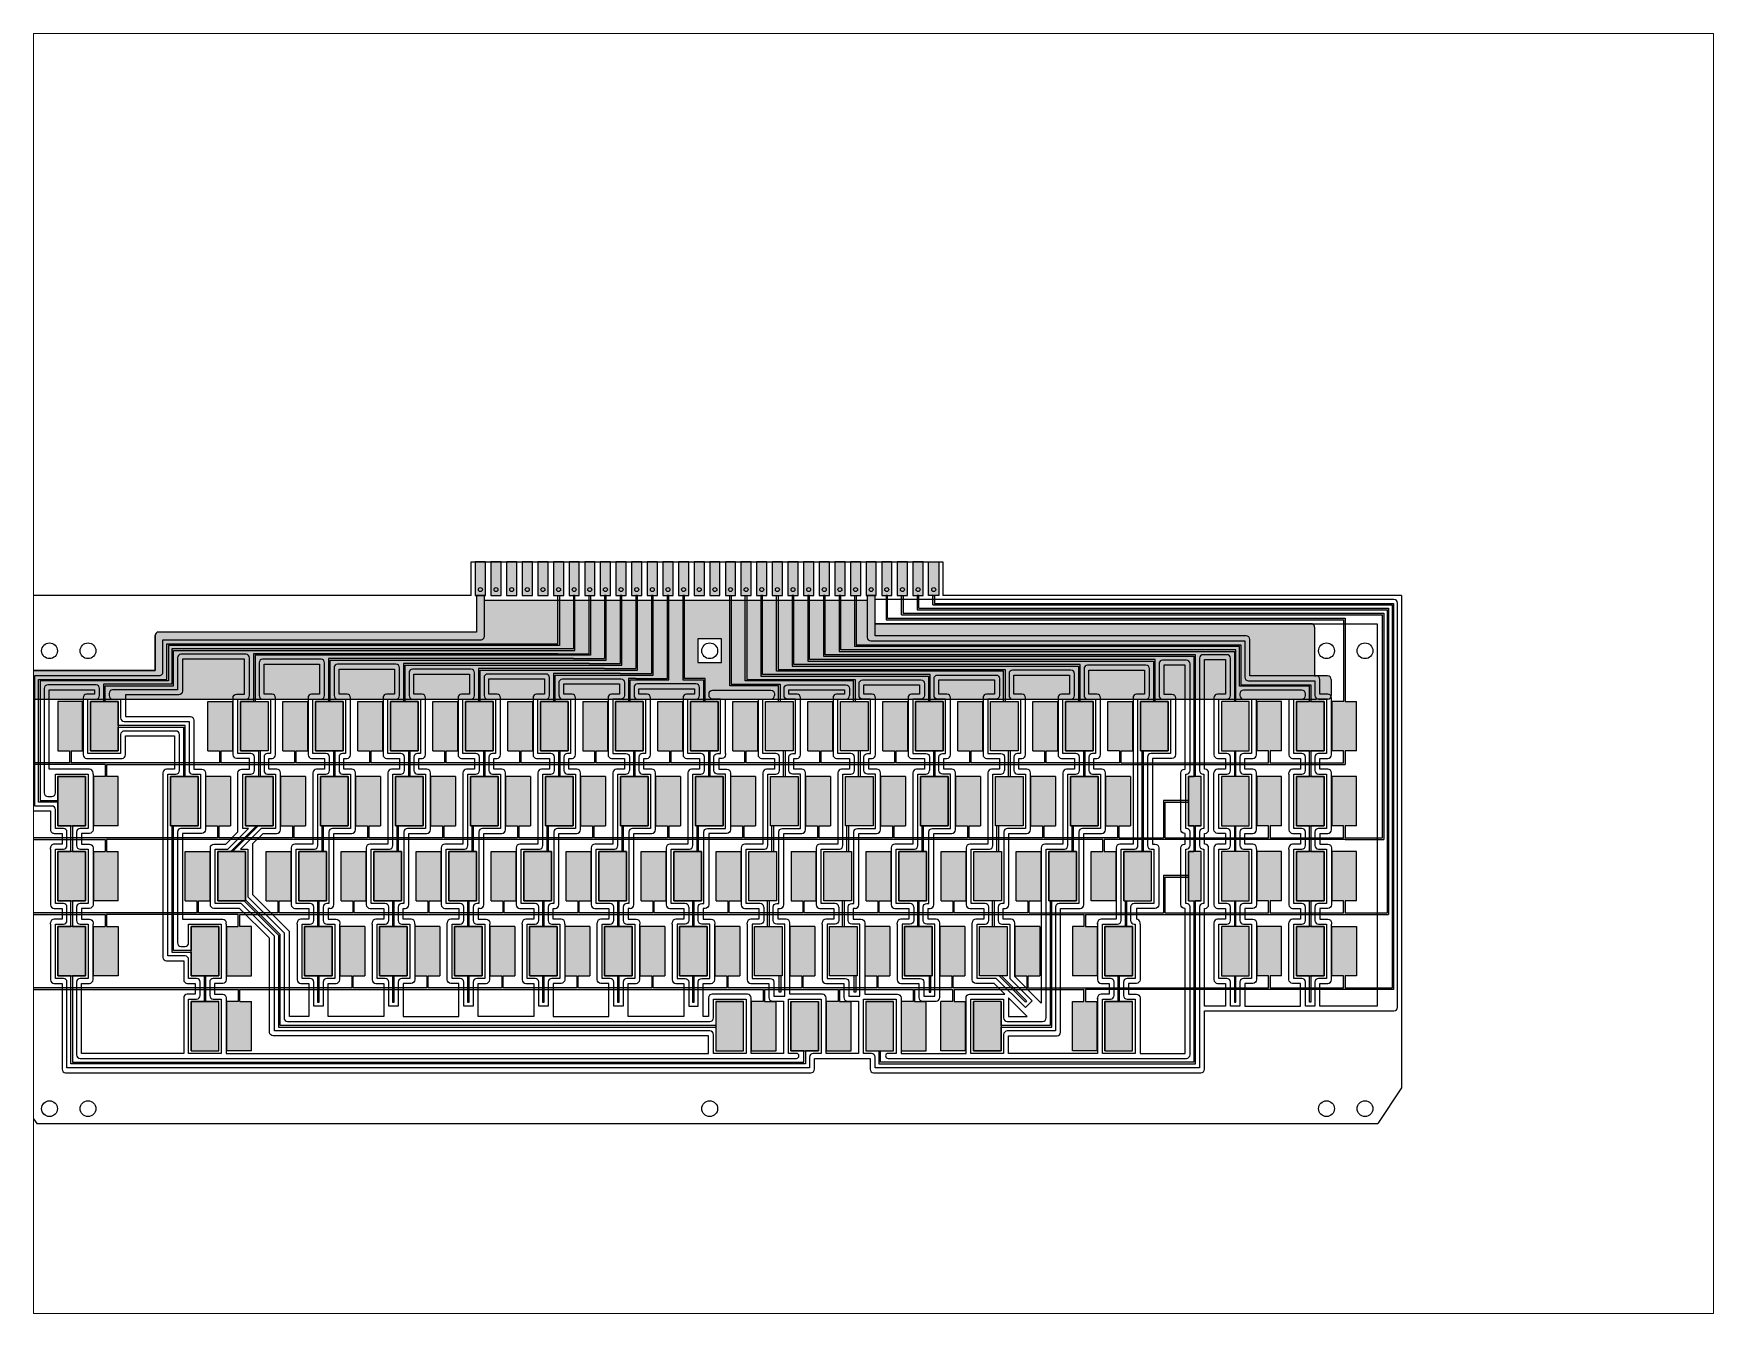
# Paper-space layout 'Layout2' of a CAD drawing. Header units: inches. Extents: x 1.05 to 9.45, y 0.8 to 7.2.
# The model-space entities are those that its viewports show. They can reach past a viewport. Long polylines and large blocks are cut down to what shows.
import ezdxf

# ---------------------------------------------------------------- set-up
doc = ezdxf.new("R2010")
doc.units = ezdxf.units.IN
doc.header["$MEASUREMENT"] = 0
for name, color, linetype in [('Border', 7, 'Continuous'), ('Column Ground', 50, 'Continuous'), ('Column Pads', 50, 'Continuous'), ('Connector Bottom', 170, 'Continuous'), ('Connector Top', 220, 'Continuous'), ('Holes', 10, 'Continuous'), ('Row Pads', 82, 'Continuous'), ('Vias', 10, 'Continuous')]:
    doc.layers.add(name, color=color, linetype=linetype)

msp = doc.modelspace()

# ---------------------------------------------------------------- hatches: boundary and pattern name
at = {"layer": 'Connector Bottom'}
h = msp.add_hatch(color=256, dxfattribs=at)
h.dxf.hatch_style = 1
h.paths.add_polyline_path([(112.71, 109.26), (110.11, 109.26), (110.11, 100.76), (112.71, 100.76)])
h.paths.add_polyline_path([(116.67, 109.26), (114.07, 109.26), (114.07, 100.76), (116.67, 100.76)])
h.paths.add_polyline_path([(120.63, 109.26), (118.03, 109.26), (118.03, 100.76), (120.63, 100.76)])
h.paths.add_polyline_path([(124.59, 109.26), (121.99, 109.26), (121.99, 100.76), (124.59, 100.76)])
h.paths.add_polyline_path([(128.55, 109.26), (125.95, 109.26), (125.95, 100.76), (128.55, 100.76)])
h.paths.add_polyline_path([(132.51, 109.26), (129.91, 109.26), (129.91, 100.76), (132.51, 100.76)])
h.paths.add_polyline_path([(136.47, 109.26), (133.87, 109.26), (133.87, 100.76), (136.47, 100.76)])
h.paths.add_polyline_path([(140.43, 109.26), (137.83, 109.26), (137.83, 100.76), (140.43, 100.76)])
h.paths.add_polyline_path([(144.39, 109.26), (141.79, 109.26), (141.79, 100.76), (144.39, 100.76)])
h.paths.add_polyline_path([(148.35, 109.26), (145.75, 109.26), (145.75, 100.76), (148.35, 100.76)])
h.paths.add_polyline_path([(152.31, 109.26), (149.71, 109.26), (149.71, 100.76), (152.31, 100.76)])
h.paths.add_polyline_path([(156.27, 109.26), (153.67, 109.26), (153.67, 100.76), (156.27, 100.76)])
h.paths.add_polyline_path([(160.23, 109.26), (157.63, 109.26), (157.63, 100.76), (160.23, 100.76)])
h.paths.add_polyline_path([(164.19, 109.26), (161.59, 109.26), (161.59, 100.76), (164.19, 100.76)])
h.paths.add_polyline_path([(168.15, 109.26), (165.55, 109.26), (165.55, 100.76), (168.15, 100.76)])
h.paths.add_polyline_path([(172.11, 109.26), (169.51, 109.26), (169.51, 100.76), (172.11, 100.76)])
h.paths.add_polyline_path([(176.07, 109.26), (173.47, 109.26), (173.47, 100.76), (176.07, 100.76)])
h.paths.add_polyline_path([(180.03, 109.26), (177.43, 109.26), (177.43, 100.76), (180.03, 100.76)])
h.paths.add_polyline_path([(183.99, 109.26), (181.39, 109.26), (181.39, 100.76), (183.99, 100.76)])
h.paths.add_polyline_path([(187.95, 109.26), (185.35, 109.26), (185.35, 100.76), (187.95, 100.76)])
h.paths.add_polyline_path([(191.91, 109.26), (189.31, 109.26), (189.31, 100.76), (191.91, 100.76)])
h.paths.add_polyline_path([(195.87, 109.26), (193.27, 109.26), (193.27, 100.76), (195.87, 100.76)])
h.paths.add_polyline_path([(199.83, 109.26), (197.23, 109.26), (197.23, 100.76), (199.83, 100.76)])
h.paths.add_polyline_path([(203.79, 109.26), (201.19, 109.26), (201.19, 100.76), (203.79, 100.76)])
h.paths.add_polyline_path([(207.75, 109.26), (205.15, 109.26), (205.15, 100.76), (207.75, 100.76)])
h.paths.add_polyline_path([(211.71, 109.26), (209.11, 109.26), (209.11, 100.76), (211.71, 100.76)])
h.paths.add_polyline_path([(215.67, 109.26), (213.07, 109.26), (213.07, 100.76), (215.67, 100.76)])
h.paths.add_polyline_path([(219.63, 109.26), (217.03, 109.26), (217.03, 100.76), (219.63, 100.76)])
h.paths.add_polyline_path([(223.59, 109.26), (220.99, 109.26), (220.99, 100.76), (223.59, 100.76)])
h.paths.add_polyline_path([(227.55, 109.26), (224.95, 109.26), (224.95, 100.76), (227.55, 100.76)])
at = {"layer": 'Connector Top'}
h = msp.add_hatch(color=256, dxfattribs=at)
h.dxf.hatch_style = 1
h.paths.add_polyline_path([(110.11, 100.76), (112.71, 100.76), (112.71, 109.26), (110.11, 109.26)])
h.paths.add_polyline_path([(114.07, 100.76), (116.67, 100.76), (116.67, 109.26), (114.07, 109.26)])
h.paths.add_polyline_path([(120.63, 109.26), (118.03, 109.26), (118.03, 100.76), (120.63, 100.76)])
h.paths.add_polyline_path([(124.59, 109.26), (121.99, 109.26), (121.99, 100.76), (124.59, 100.76)])
h.paths.add_polyline_path([(128.55, 109.26), (125.95, 109.26), (125.95, 100.76), (128.55, 100.76)])
h.paths.add_polyline_path([(132.51, 109.26), (129.91, 109.26), (129.91, 100.76), (132.51, 100.76)])
h.paths.add_polyline_path([(136.47, 109.26), (133.87, 109.26), (133.87, 100.76), (136.47, 100.76)])
h.paths.add_polyline_path([(140.43, 109.26), (137.83, 109.26), (137.83, 100.76), (140.43, 100.76)])
h.paths.add_polyline_path([(141.79, 100.76), (144.39, 100.76), (144.39, 109.26), (141.79, 109.26)])
h.paths.add_polyline_path([(148.35, 109.26), (145.75, 109.26), (145.75, 100.76), (148.35, 100.76)])
h.paths.add_polyline_path([(152.31, 109.26), (149.71, 109.26), (149.71, 100.76), (152.31, 100.76)])
h.paths.add_polyline_path([(156.27, 109.26), (153.67, 109.26), (153.67, 100.76), (156.27, 100.76)])
h.paths.add_polyline_path([(160.23, 109.26), (157.63, 109.26), (157.63, 100.76), (160.23, 100.76)])
h.paths.add_polyline_path([(164.19, 109.26), (161.59, 109.26), (161.59, 100.76), (164.19, 100.76)])
h.paths.add_polyline_path([(165.55, 100.76), (168.15, 100.76), (168.15, 109.26), (165.55, 109.26)])
h.paths.add_polyline_path([(172.11, 109.26), (169.51, 109.26), (169.51, 100.76), (172.11, 100.76)])
h.paths.add_polyline_path([(176.07, 109.26), (173.47, 109.26), (173.47, 100.76), (176.07, 100.76)])
h.paths.add_polyline_path([(177.43, 100.76), (180.03, 100.76), (180.03, 109.26), (177.43, 109.26)])
h.paths.add_polyline_path([(181.39, 100.76), (183.99, 100.76), (183.99, 109.26), (181.39, 109.26)])
h.paths.add_polyline_path([(187.95, 109.26), (185.35, 109.26), (185.35, 100.76), (187.95, 100.76)])
h.paths.add_polyline_path([(191.91, 109.26), (189.31, 109.26), (189.31, 100.76), (191.91, 100.76)])
h.paths.add_polyline_path([(193.27, 100.76), (195.87, 100.76), (195.87, 109.26), (193.27, 109.26)])
h.paths.add_polyline_path([(197.23, 100.76), (199.83, 100.76), (199.83, 109.26), (197.23, 109.26)])
h.paths.add_polyline_path([(203.79, 109.26), (201.19, 109.26), (201.19, 100.76), (203.79, 100.76)])
h.paths.add_polyline_path([(207.75, 109.26), (205.15, 109.26), (205.15, 100.76), (207.75, 100.76)])
h.paths.add_polyline_path([(211.71, 109.26), (209.11, 109.26), (209.11, 100.76), (211.71, 100.76)])
h.paths.add_polyline_path([(215.67, 109.26), (213.07, 109.26), (213.07, 100.76), (215.67, 100.76)])
h.paths.add_polyline_path([(219.63, 109.26), (217.03, 109.26), (217.03, 100.76), (219.63, 100.76)])
h.paths.add_polyline_path([(223.59, 109.26), (220.99, 109.26), (220.99, 100.76), (223.59, 100.76)])
h.paths.add_polyline_path([(224.95, 100.76), (227.55, 100.76), (227.55, 109.26), (224.95, 109.26)])
at = {"layer": 'Row Pads'}
h = msp.add_hatch(color=256, dxfattribs=at)
h.dxf.hatch_style = 1
h.paths.add_polyline_path([(10.64, 73.88), (4.38, 73.88), (4.38, 61.38), (7.31, 61.38), (7.31, 58.33), (-4.87, 58.33), (-4.87, 57.93), (16.31, 57.93), (16.31, 54.88), (13.39, 54.88), (13.39, 42.38), (19.64, 42.38), (19.64, 54.88), (16.71, 54.88), (16.71, 57.93), (330.46, 57.93), (330.46, 61.38), (333.39, 61.38), (333.39, 73.88), (330.46, 73.88), (330.46, 95.01), (214.57, 95.01), (214.57, 100.76), (214.17, 100.76), (214.17, 94.61), (330.06, 94.61), (330.06, 73.88), (327.14, 73.88), (327.14, 61.38), (330.06, 61.38), (330.06, 58.33), (311.46, 58.33), (311.46, 61.38), (314.39, 61.38), (314.39, 73.88), (308.14, 73.88), (308.14, 61.38), (311.06, 61.38), (311.06, 58.33), (273.71, 58.33), (273.71, 61.38), (276.63, 61.38), (276.63, 73.88), (270.39, 73.88), (270.39, 61.38), (273.31, 61.38), (273.31, 58.33), (254.71, 58.33), (254.71, 61.38), (257.64, 61.38), (257.64, 73.88), (251.39, 73.88), (251.39, 61.38), (254.31, 61.38), (254.31, 58.33), (235.71, 58.33), (235.71, 61.38), (238.64, 61.38), (238.64, 73.88), (232.39, 73.88), (232.39, 61.38), (235.31, 61.38), (235.31, 58.33), (216.71, 58.33), (216.71, 61.38), (219.64, 61.38), (219.64, 73.88), (213.39, 73.88), (213.39, 61.38), (216.31, 61.38), (216.31, 58.33), (197.71, 58.33), (197.71, 61.38), (200.64, 61.38), (200.64, 73.88), (194.39, 73.88), (194.39, 61.38), (197.31, 61.38), (197.31, 58.33), (178.71, 58.33), (178.71, 61.38), (181.64, 61.38), (181.64, 73.88), (175.39, 73.88), (175.39, 61.38), (178.31, 61.38), (178.31, 58.33), (159.71, 58.33), (159.71, 61.38), (162.64, 61.38), (162.64, 73.88), (156.39, 73.88), (156.39, 61.38), (159.31, 61.38), (159.31, 58.33), (140.71, 58.33), (140.71, 61.38), (143.64, 61.38), (143.64, 73.88), (137.39, 73.88), (137.39, 61.38), (140.31, 61.38), (140.31, 58.33), (121.71, 58.33), (121.71, 61.38), (124.64, 61.38), (124.64, 73.88), (118.39, 73.88), (118.39, 61.38), (121.31, 61.38), (121.31, 58.33), (102.71, 58.33), (102.71, 61.38), (105.64, 61.38), (105.64, 73.88), (99.39, 73.88), (99.39, 61.38), (102.31, 61.38), (102.31, 58.33), (83.71, 58.33), (83.71, 61.38), (86.64, 61.38), (86.64, 73.88), (80.39, 73.88), (80.39, 61.38), (83.31, 61.38), (83.31, 58.33), (64.71, 58.33), (64.71, 61.38), (67.64, 61.38), (67.64, 73.88), (61.38, 73.88), (61.38, 61.38), (64.31, 61.38), (64.31, 58.33), (45.71, 58.33), (45.71, 61.38), (48.64, 61.38), (48.64, 73.88), (42.38, 73.88), (42.38, 61.38), (45.31, 61.38), (45.31, 58.33), (7.71, 58.33), (7.71, 61.38), (10.64, 61.38)], flags=17)
h.paths.add_polyline_path([(19.64, 35.88), (16.71, 35.88), (16.71, 38.93), (269.06, 38.93), (269.06, 35.88), (266.14, 35.88), (266.14, 23.38), (272.39, 23.38), (272.39, 35.88), (269.46, 35.88), (269.46, 38.93), (330.46, 38.93), (340.26, 38.93), (340.26, 96.26), (218.53, 96.26), (218.53, 100.76), (218.13, 100.76), (218.13, 95.86), (339.86, 95.86), (339.86, 39.33), (330.46, 39.33), (330.46, 42.38), (333.39, 42.38), (333.39, 54.88), (327.14, 54.88), (327.14, 42.38), (330.06, 42.38), (330.06, 39.33), (311.46, 39.33), (311.46, 42.38), (314.39, 42.38), (314.39, 54.88), (308.14, 54.88), (308.14, 42.38), (311.06, 42.38), (311.06, 39.33), (284.87, 39.33), (284.87, 48.43), (290.76, 48.43), (290.76, 42.38), (294.01, 42.38), (294.01, 54.88), (290.76, 54.88), (290.76, 48.83), (284.47, 48.83), (284.47, 39.33), (273.21, 39.33), (273.21, 42.38), (276.14, 42.38), (276.14, 54.88), (269.89, 54.88), (269.89, 42.38), (272.81, 42.38), (272.81, 39.33), (254.21, 39.33), (254.21, 42.38), (257.14, 42.38), (257.14, 54.88), (250.89, 54.88), (250.89, 42.38), (253.81, 42.38), (253.81, 39.33), (235.21, 39.33), (235.21, 42.38), (238.14, 42.38), (238.14, 54.88), (231.89, 54.88), (231.89, 42.38), (234.81, 42.38), (234.81, 39.33), (216.21, 39.33), (216.21, 42.38), (219.14, 42.38), (219.14, 54.88), (212.89, 54.88), (212.89, 42.38), (215.81, 42.38), (215.81, 39.33), (197.21, 39.33), (197.21, 42.38), (200.14, 42.38), (200.14, 54.88), (193.89, 54.88), (193.89, 42.38), (196.81, 42.38), (196.81, 39.33), (178.21, 39.33), (178.21, 42.38), (181.14, 42.38), (181.14, 54.88), (174.89, 54.88), (174.89, 42.38), (177.81, 42.38), (177.81, 39.33), (159.21, 39.33), (159.21, 42.38), (162.14, 42.38), (162.14, 54.88), (155.89, 54.88), (155.89, 42.38), (158.81, 42.38), (158.81, 39.33), (140.21, 39.33), (140.21, 42.38), (143.14, 42.38), (143.14, 54.88), (136.89, 54.88), (136.89, 42.38), (139.81, 42.38), (139.81, 39.33), (121.21, 39.33), (121.21, 42.38), (124.14, 42.38), (124.14, 54.88), (117.89, 54.88), (117.89, 42.38), (120.81, 42.38), (120.81, 39.33), (102.21, 39.33), (102.21, 42.38), (105.14, 42.38), (105.14, 54.88), (98.89, 54.88), (98.89, 42.38), (101.81, 42.38), (101.81, 39.33), (83.21, 39.33), (83.21, 42.38), (86.14, 42.38), (86.14, 54.88), (79.89, 54.88), (79.89, 42.38), (82.81, 42.38), (82.81, 39.33), (64.21, 39.33), (64.21, 42.38), (67.14, 42.38), (67.14, 54.88), (60.89, 54.88), (60.89, 42.38), (63.81, 42.38), (63.81, 39.33), (45.21, 39.33), (45.21, 42.38), (48.14, 42.38), (48.14, 54.88), (41.89, 54.88), (41.89, 42.38), (44.81, 42.38), (44.81, 39.33), (-4.87, 39.33), (-4.87, 38.93), (16.31, 38.93), (16.31, 35.88), (13.39, 35.88), (13.39, 23.38), (19.64, 23.38)])
h.paths.add_polyline_path([(19.64, 16.88), (16.71, 16.88), (16.71, 19.94), (50.06, 19.94), (50.06, 16.88), (47.14, 16.88), (47.14, 4.38), (53.39, 4.38), (53.39, 16.88), (50.46, 16.88), (50.46, 19.94), (264.31, 19.94), (264.31, 16.88), (261.38, 16.88), (261.38, 4.38), (267.63, 4.38), (267.63, 16.88), (264.71, 16.88), (264.71, 19.94), (330.46, 19.94), (341.51, 19.94), (341.51, 97.51), (222.49, 97.51), (222.49, 100.76), (222.09, 100.76), (222.09, 97.11), (341.11, 97.11), (341.11, 20.34), (330.46, 20.34), (330.46, 23.38), (333.39, 23.38), (333.39, 35.88), (327.14, 35.88), (327.14, 23.38), (330.06, 23.38), (330.06, 20.34), (311.46, 20.34), (311.46, 23.38), (314.39, 23.38), (314.39, 35.88), (308.14, 35.88), (308.14, 23.38), (311.06, 23.38), (311.06, 20.34), (284.87, 20.34), (284.87, 29.43), (290.76, 29.43), (290.76, 23.38), (294.01, 23.38), (294.01, 35.88), (290.76, 35.88), (290.76, 29.83), (284.47, 29.83), (284.47, 20.34), (250.46, 20.34), (250.46, 23.38), (253.39, 23.38), (253.39, 35.88), (247.14, 35.88), (247.14, 23.38), (250.06, 23.38), (250.06, 20.34), (231.46, 20.34), (231.46, 23.38), (234.39, 23.38), (234.39, 35.88), (228.14, 35.88), (228.14, 23.38), (231.06, 23.38), (231.06, 20.34), (212.46, 20.34), (212.46, 23.38), (215.39, 23.38), (215.39, 35.88), (209.14, 35.88), (209.14, 23.38), (212.06, 23.38), (212.06, 20.34), (193.46, 20.34), (193.46, 23.38), (196.39, 23.38), (196.39, 35.88), (190.14, 35.88), (190.14, 23.38), (193.06, 23.38), (193.06, 20.34), (174.46, 20.34), (174.46, 23.38), (177.39, 23.38), (177.39, 35.88), (171.14, 35.88), (171.14, 23.38), (174.06, 23.38), (174.06, 20.34), (155.46, 20.34), (155.46, 23.38), (158.39, 23.38), (158.39, 35.88), (152.14, 35.88), (152.14, 23.38), (155.06, 23.38), (155.06, 20.34), (136.46, 20.34), (136.46, 23.38), (139.39, 23.38), (139.39, 35.88), (133.14, 35.88), (133.14, 23.38), (136.06, 23.38), (136.06, 20.34), (117.46, 20.34), (117.46, 23.38), (120.39, 23.38), (120.39, 35.88), (114.14, 35.88), (114.14, 23.38), (117.06, 23.38), (117.06, 20.34), (98.46, 20.34), (98.46, 23.38), (101.39, 23.38), (101.39, 35.88), (95.14, 35.88), (95.14, 23.38), (98.06, 23.38), (98.06, 20.34), (79.46, 20.34), (79.46, 23.38), (82.39, 23.38), (82.39, 35.88), (76.14, 35.88), (76.14, 23.38), (79.06, 23.38), (79.06, 20.34), (60.46, 20.34), (60.46, 23.38), (63.39, 23.38), (63.39, 35.88), (57.14, 35.88), (57.14, 23.38), (60.06, 23.38), (60.06, 20.34), (39.96, 20.34), (39.96, 23.38), (42.89, 23.38), (42.89, 35.88), (36.64, 35.88), (36.64, 23.38), (39.56, 23.38), (39.56, 20.34), (-4.87, 20.34), (-4.87, 19.94), (16.31, 19.94), (16.31, 16.88), (13.39, 16.88), (13.39, 4.38), (19.64, 4.38)])
h = msp.add_hatch(color=256, dxfattribs=at)
h.dxf.hatch_style = 1
h.paths.add_polyline_path([(82.14, 16.88), (75.89, 16.88), (75.89, 4.38), (78.81, 4.38), (78.81, 1.34), (-4.87, 1.34), (-4.87, 0.94), (50.06, 0.94), (50.06, -2.12), (47.14, -2.12), (47.14, -14.62), (53.39, -14.62), (53.39, -2.12), (50.46, -2.12), (50.46, 0.94), (183.01, 0.94), (183.01, -2.12), (180.09, -2.12), (180.09, -14.62), (186.34, -14.62), (186.34, -2.12), (183.41, -2.12), (183.41, 0.94), (202.01, 0.94), (202.01, -2.12), (199.09, -2.12), (199.09, -14.62), (205.34, -14.62), (205.34, -2.12), (202.41, -2.12), (202.41, 0.94), (221.01, 0.94), (221.01, -2.12), (218.09, -2.12), (218.09, -14.62), (224.34, -14.62), (224.34, -2.12), (221.41, -2.12), (221.41, 0.94), (231.01, 0.94), (231.01, -2.12), (228.09, -2.12), (228.09, -14.62), (234.34, -14.62), (234.34, -2.12), (231.41, -2.12), (231.41, 0.94), (264.31, 0.94), (264.31, -2.12), (261.38, -2.12), (261.38, -14.62), (267.63, -14.62), (267.63, -2.12), (264.71, -2.12), (264.71, 0.94), (342.76, 0.94), (342.76, 98.76), (226.45, 98.76), (226.45, 100.76), (226.05, 100.76), (226.05, 98.36), (342.36, 98.36), (342.36, 1.34), (330.46, 1.34), (330.46, 4.38), (333.39, 4.38), (333.39, 16.88), (327.14, 16.88), (327.14, 4.38), (330.06, 4.38), (330.06, 1.34), (311.46, 1.34), (311.46, 4.38), (314.39, 4.38), (314.39, 16.88), (308.14, 16.88), (308.14, 4.38), (311.06, 4.38), (311.06, 1.34), (250.21, 1.34), (250.21, 4.38), (253.13, 4.38), (253.13, 16.88), (246.89, 16.88), (246.89, 4.38), (249.81, 4.38), (249.81, 1.34), (231.21, 1.34), (231.21, 4.38), (234.14, 4.38), (234.14, 16.88), (227.89, 16.88), (227.89, 4.38), (230.81, 4.38), (230.81, 1.34), (212.21, 1.34), (212.21, 4.38), (215.13, 4.38), (215.13, 16.88), (208.88, 16.88), (208.88, 4.38), (211.81, 4.38), (211.81, 1.34), (193.21, 1.34), (193.21, 4.38), (196.13, 4.38), (196.13, 16.88), (189.88, 16.88), (189.88, 4.38), (192.81, 4.38), (192.81, 1.34), (174.21, 1.34), (174.21, 4.38), (177.13, 4.38), (177.13, 16.88), (170.88, 16.88), (170.88, 4.38), (173.81, 4.38), (173.81, 1.34), (155.21, 1.34), (155.21, 4.38), (158.13, 4.38), (158.13, 16.88), (151.88, 16.88), (151.88, 4.38), (154.81, 4.38), (154.81, 1.34), (136.21, 1.34), (136.21, 4.38), (139.13, 4.38), (139.13, 16.88), (132.88, 16.88), (132.88, 4.38), (135.81, 4.38), (135.81, 1.34), (117.21, 1.34), (117.21, 4.38), (120.14, 4.38), (120.14, 16.88), (113.89, 16.88), (113.89, 4.38), (116.81, 4.38), (116.81, 1.34), (98.21, 1.34), (98.21, 4.38), (101.14, 4.38), (101.14, 16.88), (94.89, 16.88), (94.89, 4.38), (97.81, 4.38), (97.81, 1.34), (79.21, 1.34), (79.21, 4.38), (82.14, 4.38)])
h = msp.add_hatch(color=256, dxfattribs=at)
h.dxf.hatch_style = 1
h.paths.add_polyline_path([(323.18, 74.52), (326.05, 74.52, 0.414214), (326.95, 75.42), (326.95, 79.5, 0.414214), (326.05, 80.41), (322.76, 80.41), (322.76, 92.71, 0.414214), (321.86, 93.61), (211.41, 93.61), (211.41, 100.76), (209.41, 100.76), (209.41, 99.51), (112.41, 99.51), (112.41, 100.76), (110.41, 100.76), (110.41, 91.51), (29.91, 91.51, 0.414214), (29, 90.6), (29, 81.76), (-1.84, 81.76, 0.414214), (-2.75, 80.85), (-2.75, 75.42, 0.414214), (-1.84, 74.52), (14.59, 74.52)])
h.paths.add_polyline_path([(166.51, 89.76), (172.51, 89.76), (172.51, 83.76), (166.51, 83.76)], flags=16)
h = msp.add_hatch(color=256, dxfattribs=at)
h.dxf.hatch_style = 1
h.paths.add_polyline_path([(19.64, 73.88), (12.64, 73.88), (12.64, 61.38), (19.64, 61.38)])
h.paths.add_polyline_path([(57.64, 73.88), (50.64, 73.88), (50.64, 61.38), (57.64, 61.38)])
h.paths.add_polyline_path([(76.64, 73.88), (69.64, 73.88), (69.64, 61.38), (76.64, 61.38)])
h.paths.add_polyline_path([(95.64, 73.88), (88.64, 73.88), (88.64, 61.38), (95.64, 61.38)])
h.paths.add_polyline_path([(114.64, 73.88), (107.64, 73.88), (107.64, 61.38), (114.64, 61.38)])
h.paths.add_polyline_path([(133.64, 73.88), (126.64, 73.88), (126.64, 61.38), (133.64, 61.38)])
h.paths.add_polyline_path([(152.64, 73.88), (145.64, 73.88), (145.64, 61.38), (152.64, 61.38)])
h.paths.add_polyline_path([(171.64, 73.88), (164.64, 73.88), (164.64, 61.38), (171.64, 61.38)])
h.paths.add_polyline_path([(183.64, 61.38), (190.64, 61.38), (190.64, 73.88), (183.64, 73.88)])
h.paths.add_polyline_path([(209.64, 73.88), (202.64, 73.88), (202.64, 61.38), (209.64, 61.38)])
h.paths.add_polyline_path([(221.64, 61.38), (228.64, 61.38), (228.64, 73.88), (221.64, 73.88)])
h.paths.add_polyline_path([(247.64, 73.88), (240.64, 73.88), (240.64, 61.38), (247.64, 61.38)])
h.paths.add_polyline_path([(259.64, 61.38), (266.64, 61.38), (266.64, 73.88), (259.64, 73.88)])
h.paths.add_polyline_path([(278.64, 61.38), (285.64, 61.38), (285.64, 73.88), (278.64, 73.88)])
h.paths.add_polyline_path([(299.14, 61.38), (306.14, 61.38), (306.14, 73.88), (299.14, 73.88)])
h.paths.add_polyline_path([(318.14, 61.38), (325.14, 61.38), (325.14, 73.88), (318.14, 73.88)])
h.paths.add_polyline_path([(318.14, 42.38), (325.14, 42.38), (325.14, 54.88), (318.14, 54.88)])
h.paths.add_polyline_path([(299.14, 42.38), (306.14, 42.38), (306.14, 54.88), (299.14, 54.88)])
h.paths.add_polyline_path([(267.89, 54.88), (260.89, 54.88), (260.89, 42.38), (267.89, 42.38)])
h.paths.add_polyline_path([(241.89, 42.38), (248.89, 42.38), (248.89, 54.88), (241.89, 54.88)])
h.paths.add_polyline_path([(229.89, 54.88), (222.89, 54.88), (222.89, 42.38), (229.89, 42.38)])
h.paths.add_polyline_path([(203.89, 42.38), (210.89, 42.38), (210.89, 54.88), (203.89, 54.88)])
h.paths.add_polyline_path([(191.89, 54.88), (184.89, 54.88), (184.89, 42.38), (191.89, 42.38)])
h.paths.add_polyline_path([(165.89, 42.38), (172.89, 42.38), (172.89, 54.88), (165.89, 54.88)])
h.paths.add_polyline_path([(153.89, 54.88), (146.89, 54.88), (146.89, 42.38), (153.89, 42.38)])
h.paths.add_polyline_path([(127.89, 42.38), (134.89, 42.38), (134.89, 54.88), (127.89, 54.88)])
h.paths.add_polyline_path([(108.89, 54.88), (108.89, 42.38), (115.89, 42.38), (115.89, 54.88)])
h.paths.add_polyline_path([(89.89, 42.38), (96.89, 42.38), (96.89, 54.88), (89.89, 54.88)])
h.paths.add_polyline_path([(77.89, 54.88), (70.89, 54.88), (70.89, 42.38), (77.89, 42.38)])
h.paths.add_polyline_path([(51.89, 42.38), (58.89, 42.38), (58.89, 54.88), (51.89, 54.88)])
h.paths.add_polyline_path([(39.89, 54.88), (32.89, 54.88), (32.89, 42.38), (39.89, 42.38)])
h.paths.add_polyline_path([(11.39, 54.88), (4.38, 54.88), (4.38, 42.38), (11.39, 42.38)])
h.paths.add_polyline_path([(4.38, 23.38), (11.39, 23.38), (11.39, 35.88), (4.38, 35.88)])
h.paths.add_polyline_path([(44.89, 23.38), (51.89, 23.38), (51.89, 35.88), (44.89, 35.88)])
h.paths.add_polyline_path([(65.39, 23.38), (72.39, 23.38), (72.39, 35.88), (65.39, 35.88)])
h.paths.add_polyline_path([(84.39, 23.38), (91.39, 23.38), (91.39, 35.88), (84.39, 35.88)])
h.paths.add_polyline_path([(103.39, 23.38), (110.39, 23.38), (110.39, 35.88), (103.39, 35.88)])
h.paths.add_polyline_path([(122.39, 23.38), (129.39, 23.38), (129.39, 35.88), (122.39, 35.88)])
h.paths.add_polyline_path([(148.39, 35.88), (141.39, 35.88), (141.39, 23.38), (148.39, 23.38)])
h.paths.add_polyline_path([(167.39, 35.88), (160.39, 35.88), (160.39, 23.38), (167.39, 23.38)])
h.paths.add_polyline_path([(179.39, 23.38), (186.39, 23.38), (186.39, 35.88), (179.39, 35.88)])
h.paths.add_polyline_path([(198.39, 23.38), (205.39, 23.38), (205.39, 35.88), (198.39, 35.88)])
h.paths.add_polyline_path([(217.39, 23.38), (224.39, 23.38), (224.39, 35.88), (217.39, 35.88)])
h.paths.add_polyline_path([(243.39, 35.88), (236.39, 35.88), (236.39, 23.38), (243.39, 23.38)])
h.paths.add_polyline_path([(262.39, 35.88), (255.39, 35.88), (255.39, 23.38), (262.39, 23.38)])
h.paths.add_polyline_path([(281.39, 35.88), (274.39, 35.88), (274.39, 23.38), (281.39, 23.38)])
h.paths.add_polyline_path([(299.14, 23.38), (306.14, 23.38), (306.14, 35.88), (299.14, 35.88)])
h.paths.add_polyline_path([(318.14, 23.38), (325.14, 23.38), (325.14, 35.88), (318.14, 35.88)])
h.paths.add_polyline_path([(318.14, 4.38), (325.14, 4.38), (325.14, 16.88), (318.14, 16.88)])
h.paths.add_polyline_path([(306.14, 16.88), (299.14, 16.88), (299.14, 4.38), (306.14, 4.38)])
h.paths.add_polyline_path([(269.64, -14.62), (276.63, -14.62), (276.63, -2.12), (269.64, -2.12)])
h.paths.add_polyline_path([(276.63, 16.88), (269.64, 16.88), (269.64, 4.38), (276.63, 4.38)])
h.paths.add_polyline_path([(237.88, 4.38), (244.89, 4.38), (244.89, 16.88), (237.88, 16.88)])
h.paths.add_polyline_path([(243.34, -2.12), (236.34, -2.12), (236.34, -14.62), (243.34, -14.62)])
h.paths.add_polyline_path([(216.08, -2.12), (209.08, -2.12), (209.08, -14.62), (216.08, -14.62)])
h.paths.add_polyline_path([(225.89, 16.88), (218.88, 16.88), (218.88, 4.38), (225.89, 4.38)])
h.paths.add_polyline_path([(199.88, 4.38), (206.88, 4.38), (206.88, 16.88), (199.88, 16.88)])
h.paths.add_polyline_path([(197.08, -14.62), (197.08, -2.12), (190.08, -2.12), (190.08, -14.62)])
h.paths.add_polyline_path([(178.08, -2.12), (171.08, -2.12), (171.08, -14.62), (178.08, -14.62)])
h.paths.add_polyline_path([(187.88, 4.38), (187.88, 16.88), (180.88, 16.88), (180.88, 4.38)])
h.paths.add_polyline_path([(161.88, 4.38), (168.88, 4.38), (168.88, 16.88), (161.88, 16.88)])
h.paths.add_polyline_path([(142.88, 4.38), (149.88, 4.38), (149.88, 16.88), (142.88, 16.88)])
h.paths.add_polyline_path([(123.89, 4.38), (130.88, 4.38), (130.88, 16.88), (123.89, 16.88)])
h.paths.add_polyline_path([(111.89, 16.88), (104.89, 16.88), (104.89, 4.38), (111.89, 4.38)])
h.paths.add_polyline_path([(85.89, 4.38), (92.89, 4.38), (92.89, 16.88), (85.89, 16.88)])
h.paths.add_polyline_path([(73.88, 16.88), (66.89, 16.88), (66.89, 4.38), (73.88, 4.38)])
h.paths.add_polyline_path([(38.14, -2.12), (38.14, -14.62), (45.14, -14.62), (45.14, -2.12)])
h.paths.add_polyline_path([(45.14, 16.88), (38.14, 16.88), (38.14, 4.38), (45.14, 4.38)])
h.paths.add_polyline_path([(4.38, 4.38), (11.39, 4.38), (11.39, 16.88), (4.38, 16.88)])

# ---------------------------------------------------------------- linework, layer by layer
at = {"layer": 'Border'}
for p, q in [((109.11, 109.26), (116.67, 109.26)), ((109.11, 100.76), (109.11, 109.26)), ((116.67, 109.26), (120.63, 109.26)), ((120.63, 109.26), (124.59, 109.26)), ((124.59, 109.26), (128.55, 109.26)), ((128.55, 109.26), (132.51, 109.26)), ((132.51, 109.26), (136.47, 109.26)), ((136.47, 109.26), (140.43, 109.26)), ((140.43, 109.26), (144.39, 109.26)), ((144.39, 109.26), (148.35, 109.26)), ((148.35, 109.26), (152.31, 109.26)), ((152.31, 109.26), (156.27, 109.26)), ((156.27, 109.26), (160.23, 109.26)), ((160.23, 109.26), (164.19, 109.26)), ((164.19, 109.26), (165.55, 109.26)), ((165.55, 109.26), (181.39, 109.26)), ((181.39, 109.26), (183.99, 109.26)), ((183.99, 109.26), (187.95, 109.26)), ((187.95, 109.26), (191.91, 109.26)), ((191.91, 109.26), (195.87, 109.26)), ((195.87, 109.26), (199.83, 109.26)), ((199.83, 109.26), (203.79, 109.26)), ((203.79, 109.26), (207.75, 109.26)), ((207.75, 109.26), (211.71, 109.26)), ((211.71, 109.26), (215.67, 109.26)), ((215.67, 109.26), (219.63, 109.26)), ((219.63, 109.26), (223.59, 109.26)), ((223.59, 109.26), (228.55, 109.26)), ((228.55, 109.26), (228.55, 100.76)), ((109.11, 100.76), (-6.99, 100.76)), ((344.76, 100.76), (228.55, 100.76)), ((344.76, 100.76), (344.76, -23.99)), ((-6.99, -23.99), (-0.99, -32.99)), ((344.76, -23.99), (338.76, -32.99)), ((-0.99, -32.99), (338.76, -32.99))]:
    msp.add_line(p, q, dxfattribs=at)
at = {"layer": 'Column Ground'}
for points in [[(30.1, 80.51, 0.414214), (31, 81.42), (31, 89.51), (111.51, 89.51, 0.414214), (112.41, 90.41), (112.41, 100.76), (110.41, 100.76), (110.41, 91.51), (29.91, 91.51, 0.414214), (29, 90.6), (29, 81.76), (-1.84, 81.76, 0.414214), (-2.75, 80.85), (-2.75, 47.09)], [(2.5, 17.52), (2.5, 3.4, 0.414214), (3.4, 2.5), (5.44, 2.5), (5.44, -19.25, 0.414214), (6.34, -20.15), (195.13, -20.15, 0.414214), (196.03, -19.25), (196.03, -16.5), (210.13, -16.5), (210.13, -19.25, 0.414214), (211.04, -20.15), (293.93, -20.15, 0.414214), (294.84, -19.25), (294.84, -4.49), (342.86, -4.49, 0.414214), (343.76, -3.58), (343.76, 98.86, 0.414214), (342.86, 99.76), (211.41, 99.76), (211.41, 100.76), (209.41, 100.76), (209.41, 90.16, 0.414214), (210.31, 89.26), (305.09, 89.26), (305.09, 80.06, 0.414214), (305.99, 79.16), (322.84, 79.16), (322.84, 75.42, 0.414214), (323.74, 74.52), (325.77, 74.52), (325.77, 60.75), (323.74, 60.75, 0.414845), (322.84, 59.84), (322.84, 56.42, 0.414214), (323.74, 55.52), (325.77, 55.52), (325.77, 41.75), (323.74, 41.75, 0.414845), (322.84, 40.84), (322.84, 37.42, 0.414214), (323.74, 36.52), (325.77, 36.52), (325.77, 22.75), (323.74, 22.75, 0.414429), (322.84, 21.84), (322.84, 18.42, 0.413998), (323.74, 17.52), (325.77, 17.52), (325.77, 3.75), (323.74, 3.75, 0.414214), (322.84, 2.84), (322.84, -3.24), (320.44, -3.24), (320.44, 2.84, 0.414214), (319.53, 3.75), (317.5, 3.75), (317.5, 17.52), (319.53, 17.52, 0.414213), (320.44, 18.42), (320.44, 21.84, 0.414214), (319.53, 22.75), (317.5, 22.75), (317.5, 36.52), (319.53, 36.52, 0.414415), (320.44, 37.43), (320.44, 40.84)], [(327.02, 55.52), (327.02, 55.86, 0.414632), (326.12, 56.77), (324.09, 56.77), (324.09, 59.5), (326.12, 59.5, 0.414214), (327.02, 60.4), (327.02, 74.86, 0.414214), (326.12, 75.77), (324.09, 75.77), (324.09, 79.5, 0.414214), (323.18, 80.41), (306.34, 80.41), (306.34, 89.61, 0.414214), (305.43, 90.51), (211.41, 90.51), (211.41, 93.61), (338.58, 93.61), (338.58, -3.24), (324.09, -3.24), (324.09, 2.5), (326.12, 2.5, 0.414214), (327.02, 3.4), (327.02, 17.52)], [(52.93, 75.42), (52.93, 84.95, 0.414214), (52.03, 85.86), (35.56, 85.86, 0.414214), (34.65, 84.95), (34.65, 76.86), (18.24, 76.86, 0.414214), (17.34, 75.96), (17.34, 75.42, 0.414214), (18.24, 74.52), (20.27, 74.52), (20.27, 69.74, 0.414214), (21.18, 68.83), (37.59, 68.83), (37.59, 56.42, 0.413551), (38.49, 55.52), (40.52, 55.52), (40.52, 41.75), (35.56, 41.75, 0.414214), (34.65, 40.84), (34.65, 12.74, 0.414214), (35.56, 11.83), (36.6, 11.83, 0.414214), (37.5, 12.74), (37.5, 17.52), (45.77, 17.52), (45.77, 3.75), (43.74, 3.75, 0.414214), (42.84, 2.84)], [(301.44, 40.84, 0.414214), (300.53, 41.75), (298.5, 41.75), (298.5, 55.52), (300.53, 55.52, 0.4139), (301.44, 56.42), (301.44, 59.84, 0.414214), (300.53, 60.75), (298.5, 60.75), (298.5, 74.52), (300.53, 74.52, 0.414214), (301.44, 75.42), (301.44, 84.86, 0.414214), (300.53, 85.76), (294.49, 85.76, 0.414214), (293.59, 84.86), (293.59, 56.42, 0.414214), (294.49, 55.52), (294.65, 55.52), (294.65, 41.75), (294.49, 41.75, 0.414214), (293.59, 40.84), (293.59, 37.42, 0.414214), (294.49, 36.52), (294.65, 36.52), (294.65, 22.75), (294.49, 22.75, 0.414214), (293.59, 21.84), (293.59, -18.9), (211.38, -18.9), (211.38, -16.16, 0.414214), (210.48, -15.25), (208.45, -15.25), (208.45, -1.48), (216.72, -1.48), (216.72, -15.25), (214.69, -15.25, 1), (214.69, -16.5), (290.28, -16.5, 0.414214), (291.19, -15.6), (291.19, 21.84, 0.414214), (290.28, 22.75), (290.13, 22.75), (290.13, 36.52), (290.28, 36.52, 0.414214), (291.19, 37.42), (291.19, 40.84, 0.414214), (290.28, 41.75), (290.13, 41.75), (290.13, 55.52), (290.28, 55.52, 0.414214), (291.19, 56.42), (291.19, 83.45, 0.414214), (290.28, 84.36), (284.24, 84.36, 0.414214), (283.34, 83.45), (283.34, 75.42, 0.414214), (284.24, 74.52), (286.27, 74.52), (286.27, 60.75), (281.31, 60.75, 0.414214), (280.4, 59.84), (280.4, 37.42, 0.414214), (281.31, 36.52), (282.02, 36.52), (282.02, 22.75), (277.05, 22.75, 0.414213), (276.15, 21.84), (276.15, 18.42, 0.414214), (277.05, 17.52), (277.27, 17.52), (277.27, 3.75), (275.24, 3.75, 0.414214), (274.33, 2.84), (274.33, -0.57, 0.414214), (275.24, -1.48), (277.27, -1.48), (277.27, -15.25), (269, -15.25), (269, -1.48), (271.03, -1.48, 0.414214), (271.94, -0.57), (271.94, 2.84, 0.414214), (271.03, 3.75), (269, 3.75), (269, 17.52), (272.84, 17.52, 0.414214), (273.75, 18.42), (273.75, 36.52), (277.1, 36.52, 0.414214), (278, 37.42), (278, 74.52), (280.03, 74.52, 0.414214), (280.94, 75.42), (280.94, 82.2, 0.414214), (280.03, 83.11), (265.24, 83.11, 0.414214), (264.34, 82.2), (264.34, 75.42, 0.414214), (265.24, 74.52), (267.27, 74.52), (267.27, 60.75), (266.49, 60.75, 0.414429), (265.59, 59.84), (265.59, 56.42, 0.413833), (266.49, 55.52), (268.52, 55.52), (268.52, 41.75), (263.93, 41.75, 0.414214), (263.02, 40.84), (263.02, 22.75), (258.06, 22.75, 0.414214), (257.15, 21.84), (257.15, -9.57), (244.88, -9.57, 0.414214), (243.97, -10.47), (243.97, -15.25), (235.7, -15.25), (235.7, -1.48), (243.97, -1.48), (243.97, -6.26, 0.414214), (244.88, -7.17), (253.85, -7.17, 0.414214), (254.75, -6.26), (254.75, 36.52), (259.35, 36.52, 0.414214), (260.25, 37.42), (260.25, 55.52), (262.28, 55.52, 0.414214), (263.19, 56.42)], [(48.75, 60.75), (48.75, 74.86, -0.414214), (49.66, 75.77), (51.68, 75.77), (51.68, 84.61), (35.9, 84.61), (35.9, 76.51, -0.414214), (35, 75.61), (21.52, 75.61), (21.52, 70.08), (37.93, 70.08, -0.414214), (38.84, 69.18), (38.84, 56.77), (40.87, 56.77, -0.414214), (41.77, 55.86), (41.77, 41.4, -0.414214), (40.87, 40.5), (35.9, 40.5), (35.9, 18.77), (46.12, 18.77, -0.414214), (47.02, 17.86)], [(71.94, 75.42), (71.94, 83.7, 0.414214), (71.03, 84.61), (56.24, 84.61, 0.414214), (55.34, 83.7), (55.34, 75.42, 0.414214), (56.24, 74.52), (58.27, 74.52), (58.27, 60.75), (57.49, 60.75, 0.414214), (56.59, 59.84), (56.59, 56.42, 0.413551), (57.49, 55.52), (59.52, 55.52), (59.52, 41.75), (55.86, 41.75), (50.63, 36.52), (52.52, 36.52), (52.52, 24.45), (61.66, 15.31), (61.66, -6.26, 0.414214), (62.57, -7.17), (169.54, -7.17, 0.414214), (170.45, -6.26), (170.45, -1.48), (178.72, -1.48), (178.72, -15.25), (170.45, -15.25), (170.45, -10.47, 0.414214), (169.54, -9.57), (59.26, -9.57), (59.26, 14.42), (50.82, 22.75), (44.25, 22.75), (44.25, 36.52), (47.41, 36.52), (52.64, 41.75), (51.25, 41.75), (51.25, 55.52), (53.28, 55.52, 0.414213), (54.19, 56.42), (54.19, 59.84, 0.414214), (53.28, 60.75), (50, 60.75), (50, 73.88)], [(65, 17.52), (65, 3.4, 0.414214), (65.91, 2.5), (67.93, 2.5), (67.93, -5.92), (63.07, -5.92), (63.07, 15.67), (60.96, 17.77), (53.77, 24.96), (53.77, 37.89), (56.38, 40.5), (59.87, 40.5, 0.414214), (60.77, 41.4), (60.77, 55.86, 0.414214), (59.87, 56.77), (57.84, 56.77), (57.84, 59.5), (58.62, 59.5, 0.414214), (59.52, 60.4), (59.52, 74.86, 0.414214), (58.62, 75.77), (56.59, 75.77), (56.59, 83.36), (70.69, 83.36), (70.69, 75.77), (68.66, 75.77, 0.414214), (67.75, 74.86), (67.75, 60.4, 0.414214), (68.66, 59.5), (71.94, 59.5), (71.94, 56.77), (69.91, 56.77, 0.414214), (69, 55.86), (69, 37.77), (64.41, 37.77, 0.414214), (63.5, 36.86), (63.5, 22.4, 0.414214), (64.41, 21.5), (67.93, 21.5), (67.93, 18.77), (65.91, 18.77, 0.414214), (65, 17.86)], [(90.94, 75.42), (90.94, 82.45, 0.414214), (90.03, 83.36), (75.24, 83.36, 0.414214), (74.34, 82.45), (74.34, 75.42, 0.414214), (75.24, 74.52), (77.27, 74.52), (77.27, 60.75), (76.49, 60.75, 0.414429), (75.59, 59.84), (75.59, 56.42, 0.413833), (76.49, 55.52), (78.52, 55.52), (78.52, 41.75), (73.93, 41.75, 0.414214), (73.02, 40.84), (73.02, 22.75), (72.49, 22.75, 0.414762), (71.59, 21.84), (71.59, 18.42, 0.414135), (72.49, 17.52), (74.52, 17.52), (74.52, 3.75), (72.49, 3.75, 0.414214), (71.59, 2.84), (71.59, -3.24), (69.18, -3.24), (69.18, 2.84, 0.414214), (68.28, 3.75), (66.25, 3.75), (66.25, 17.52), (68.28, 17.52, 0.414415), (69.18, 18.43), (69.18, 21.84)], [(73.37, 21.5, 0.414214), (74.27, 22.4), (74.27, 40.5), (78.87, 40.5, 0.414214), (79.77, 41.4), (79.77, 55.86, 0.414214), (78.87, 56.77), (76.84, 56.77), (76.84, 59.5), (77.62, 59.5, 0.414214), (78.52, 60.4), (78.52, 74.86, 0.414214), (77.62, 75.77), (75.59, 75.77), (75.59, 82.11), (89.69, 82.11), (89.69, 75.77), (87.66, 75.77, 0.414214), (86.75, 74.86), (86.75, 60.4, 0.414214), (87.66, 59.5), (90.94, 59.5), (90.94, 56.77), (88.91, 56.77, 0.414214), (88, 55.86), (88, 37.77), (83.41, 37.77, 0.414214), (82.5, 36.86), (82.5, 22.4, 0.414214), (83.41, 21.5), (86.93, 21.5), (86.93, 18.77), (84.91, 18.77, 0.414214), (84, 17.86)], [(111.19, 56.42), (111.19, 59.84, 0.414444), (110.28, 60.75), (107, 60.75), (107, 74.52), (109.03, 74.52, 0.414214), (109.94, 75.42), (109.94, 81.2, 0.414214), (109.03, 82.11), (94.24, 82.11, 0.414214), (93.34, 81.2), (93.34, 75.42, 0.414214), (94.24, 74.52), (96.27, 74.52), (96.27, 60.75), (95.49, 60.75, 0.414429), (94.59, 59.84), (94.59, 56.42, 0.413833), (95.49, 55.52), (97.52, 55.52), (97.52, 41.75), (92.93, 41.75, 0.414214), (92.02, 40.84), (92.02, 22.75), (91.49, 22.75, 0.414762), (90.59, 21.84), (90.59, 18.42, 0.414135), (91.49, 17.52), (93.52, 17.52), (93.52, 3.75), (91.49, 3.75, 0.414214), (90.59, 2.84), (90.59, -3.24), (88.18, -3.24), (88.18, 2.84, 0.414214), (87.28, 3.75), (85.25, 3.75), (85.25, 17.52), (87.28, 17.52, 0.414415), (88.18, 18.43), (88.18, 21.84)], [(92.37, 21.5, 0.414214), (93.27, 22.4), (93.27, 40.5), (97.87, 40.5, 0.414214), (98.77, 41.4), (98.77, 55.86, 0.414214), (97.87, 56.77), (95.84, 56.77), (95.84, 59.5), (96.62, 59.5, 0.414214), (97.52, 60.4), (97.52, 74.86, 0.414214), (96.62, 75.77), (94.59, 75.77), (94.59, 80.86), (108.69, 80.86), (108.69, 75.77), (106.66, 75.77, 0.414214), (105.75, 74.86), (105.75, 60.4, 0.414214), (106.66, 59.5), (109.94, 59.5), (109.94, 56.77), (107.91, 56.77, 0.414214), (107, 55.86), (107, 37.77), (102.41, 37.77, 0.414214), (101.5, 36.86), (101.5, 22.4, 0.414214), (102.41, 21.5), (105.93, 21.5), (105.93, 18.77), (103.91, 18.77, 0.414214), (103, 17.86)], [(130.19, 56.42), (130.19, 59.84, 0.414444), (129.28, 60.75), (126, 60.75), (126, 74.52), (128.03, 74.52, 0.414214), (128.94, 75.42), (128.94, 79.95, 0.414214), (128.03, 80.86), (113.24, 80.86, 0.414214), (112.34, 79.95), (112.34, 75.42, 0.414214), (113.24, 74.52), (115.27, 74.52), (115.27, 60.75), (114.49, 60.75, 0.414429), (113.59, 59.84), (113.59, 56.42, 0.413833), (114.49, 55.52), (116.52, 55.52), (116.52, 41.75), (111.93, 41.75, 0.414214), (111.02, 40.84), (111.02, 22.75), (110.49, 22.75, 0.414762), (109.58, 21.84), (109.58, 18.42, 0.414135), (110.49, 17.52), (112.52, 17.52), (112.52, 3.75), (110.49, 3.75, 0.414214), (109.58, 2.84), (109.58, -3.24), (107.18, -3.24), (107.18, 2.84, 0.414214), (106.28, 3.75), (104.25, 3.75), (104.25, 17.52), (106.28, 17.52, 0.414415), (107.18, 18.43), (107.18, 21.84)], [(263.19, 56.42), (263.19, 59.84, 0.414444), (262.28, 60.75), (259, 60.75), (259, 74.52), (261.03, 74.52, 0.414214), (261.94, 75.42), (261.94, 80.95, 0.414214), (261.03, 81.86), (246.24, 81.86, 0.414214), (245.34, 80.95), (245.34, 75.42, 0.414214), (246.24, 74.52), (248.27, 74.52), (248.27, 60.75), (247.49, 60.75, 0.414429), (246.59, 59.84), (246.59, 56.42, 0.413833), (247.49, 55.52), (249.52, 55.52), (249.52, 41.75), (244.93, 41.75, 0.414214), (244.02, 40.84), (244.02, 22.75), (243.49, 22.75, 0.414762), (242.59, 21.84), (242.59, 18.42, 0.414135), (243.49, 17.52), (245.52, 17.52), (245.52, 3.7), (251.17, -1.96), (249.48, -3.65), (242.07, 3.75), (237.25, 3.75), (237.25, 17.52), (239.28, 17.52, 0.414415), (240.18, 18.43), (240.18, 21.84)], [(278.52, 17.52), (278.52, 3.4, -0.414214), (277.62, 2.5), (275.58, 2.5), (275.58, -0.23), (277.62, -0.23, -0.414214), (278.52, -1.14), (278.52, -15.25), (289.94, -15.25), (289.94, 21.5), (289.78, 21.5, -0.414214), (288.88, 22.4), (288.88, 36.86, -0.414214), (289.78, 37.77), (289.94, 37.77), (289.94, 40.5), (289.78, 40.5, -0.414214), (288.88, 41.4), (288.88, 55.86, -0.414214), (289.78, 56.77), (289.94, 56.77), (289.94, 83.11), (284.59, 83.11), (284.59, 75.77), (286.62, 75.77, -0.414214), (287.52, 74.86), (287.52, 60.4, -0.414214), (286.62, 59.5), (281.65, 59.5), (281.65, 37.77), (282.37, 37.77, -0.414214), (283.27, 36.86), (283.27, 22.4, -0.414214), (282.37, 21.5), (277.62, 21.5), (277.62, 18.77)], [(300.19, 40.5), (300.19, 37.77), (298.16, 37.77, 0.414214), (297.25, 36.86), (297.25, 22.4, 0.414214), (298.16, 21.5), (300.19, 21.5), (300.19, 18.77), (298.16, 18.77, 0.414214), (297.25, 17.86), (297.25, 3.4, 0.414214), (298.16, 2.5), (300.19, 2.5), (300.19, -3.24), (294.84, -3.24), (294.84, 21.5), (294.99, 21.5, 0.414214), (295.9, 22.4), (295.9, 36.86, 0.414214), (294.99, 37.77), (294.84, 37.77), (294.84, 40.5), (294.99, 40.5, 0.414214), (295.9, 41.4), (295.9, 55.86, 0.414214), (294.99, 56.77), (294.84, 56.77), (294.84, 84.51), (300.19, 84.51), (300.19, 75.77), (298.16, 75.77, 0.414214), (297.25, 74.86), (297.25, 60.4, 0.414214), (298.16, 59.5), (300.19, 59.5), (300.19, 56.77), (298.16, 56.77, 0.414214), (297.25, 55.86)], [(6.68, 40.84, 0.414214), (5.78, 41.75), (3.75, 41.75), (3.75, 46.53, 0.414214), (2.84, 47.43), (-1.5, 47.43), (-1.5, 80.51), (30.1, 80.51)], [(35.18, 56.3), (35.18, 65.53, 0.414214), (34.27, 66.43), (21.18, 66.43, 0.414214), (20.27, 65.53), (20.27, 60.75), (12, 60.75), (12, 74.52), (14.03, 74.52, 0.414214), (14.94, 75.42), (14.94, 77.2, 0.414307), (14.03, 78.11), (1.81, 78.11, 0.414214), (0.9, 77.2), (0.9, 50.74)], [(13.27, 55.52), (13.27, 55.86, 0.414632), (12.37, 56.77), (2.15, 56.77), (2.15, 76.86), (13.69, 76.86), (13.69, 75.77), (11.66, 75.77, 0.414214), (10.75, 74.86), (10.75, 60.4, 0.413731), (11.66, 59.5), (20.62, 59.5, 0.414214), (21.52, 60.4), (21.52, 65.18), (33.94, 65.18), (33.94, 56.77), (31.91, 56.77, 0.414214), (31, 55.86), (31, 9.09, 0.414214), (31.91, 8.18), (36.25, 8.18), (36.25, 3.4, 0.414214), (37.16, 2.5), (39.18, 2.5), (39.18, -0.23), (37.16, -0.23, 0.414214), (36.25, -1.14), (36.25, -15.25), (10.34, -15.25), (10.34, 2.5), (12.37, 2.5, 0.414214), (13.27, 3.4), (13.27, 17.52)], [(111.37, 21.5, 0.414214), (112.27, 22.4), (112.27, 40.5), (116.87, 40.5, 0.414214), (117.77, 41.4), (117.77, 55.86, 0.414214), (116.87, 56.77), (114.84, 56.77), (114.84, 59.5), (115.62, 59.5, 0.414214), (116.52, 60.4), (116.52, 74.86, 0.414214), (115.62, 75.77), (113.59, 75.77), (113.59, 79.61), (127.69, 79.61), (127.69, 75.77), (125.66, 75.77, 0.414214), (124.75, 74.86), (124.75, 60.4, 0.414214), (125.66, 59.5), (128.94, 59.5), (128.94, 56.77), (126.91, 56.77, 0.414214), (126, 55.86), (126, 37.77), (121.41, 37.77, 0.414214), (120.5, 36.86), (120.5, 22.4, 0.414214), (121.41, 21.5), (124.93, 21.5), (124.93, 18.77), (122.91, 18.77, 0.414214), (122, 17.86)], [(130.37, 21.5, 0.414214), (131.27, 22.4), (131.27, 40.5), (135.87, 40.5, 0.414214), (136.77, 41.4), (136.77, 55.86, 0.414214), (135.87, 56.77), (133.84, 56.77), (133.84, 59.5), (134.62, 59.5, 0.414214), (135.52, 60.4), (135.52, 74.86, 0.414214), (134.62, 75.77), (132.59, 75.77), (132.59, 78.36), (146.69, 78.36), (146.69, 75.77), (144.66, 75.77, 0.414214), (143.75, 74.86), (143.75, 60.4, 0.414214), (144.66, 59.5), (147.94, 59.5), (147.94, 56.77), (145.91, 56.77, 0.414214), (145, 55.86), (145, 37.77), (140.41, 37.77, 0.414214), (139.5, 36.86), (139.5, 22.4, 0.414214), (140.41, 21.5), (143.93, 21.5), (143.93, 18.77), (141.9, 18.77, 0.414214), (141, 17.86)], [(131.34, 75.42), (131.34, 78.7, -0.414214), (132.24, 79.61), (147.03, 79.61, -0.414214), (147.94, 78.7), (147.94, 75.42, -0.414214), (147.03, 74.52), (145, 74.52), (145, 60.75), (148.28, 60.75, -0.414444), (149.19, 59.84), (149.19, 56.42)], [(168.19, 56.42), (168.19, 59.84, 0.414444), (167.28, 60.75), (164, 60.75), (164, 74.52), (166.03, 74.52, 0.414214), (166.94, 75.42), (166.94, 77.45, 0.414214), (166.03, 78.36), (151.24, 78.36, 0.414214), (150.34, 77.45), (150.34, 75.42, 0.414214), (151.24, 74.52), (153.27, 74.52), (153.27, 60.75), (152.49, 60.75, 0.414429), (151.59, 59.84), (151.59, 56.42, 0.413833), (152.49, 55.52), (154.52, 55.52), (154.52, 41.75), (149.93, 41.75, 0.414214), (149.02, 40.84), (149.02, 22.75), (148.49, 22.75, 0.414762), (147.59, 21.84), (147.59, 18.42, 0.414135), (148.49, 17.52), (150.52, 17.52), (150.52, 3.75), (148.49, 3.75, 0.414214), (147.59, 2.84), (147.59, -3.24), (145.18, -3.24), (145.18, 2.84, 0.414214), (144.28, 3.75), (142.25, 3.75), (142.25, 17.52), (144.28, 17.52, 0.414415), (145.18, 18.43), (145.18, 21.84)], [(152.84, 56.77), (152.84, 59.5), (153.62, 59.5, 0.414214), (154.52, 60.4), (154.52, 74.86, 0.414214), (153.62, 75.77), (151.59, 75.77), (151.59, 77.11), (165.69, 77.11), (165.69, 75.77), (163.66, 75.77, 0.414214), (162.75, 74.86), (162.75, 60.4, 0.414214), (163.66, 59.5), (166.94, 59.5), (166.94, 56.77), (164.91, 56.77, 0.414214), (164, 55.86), (164, 37.77), (159.41, 37.77, 0.414214), (158.5, 36.86), (158.5, 22.4, 0.414214), (159.41, 21.5), (162.93, 21.5), (162.93, 18.77), (160.91, 18.77, 0.414214), (160, 17.86)], [(164.18, 21.84), (164.18, 18.43, -0.414415), (163.28, 17.52), (161.25, 17.52), (161.25, 3.75), (163.28, 3.75, -0.414214), (164.18, 2.84), (164.18, -3.24), (166.59, -3.24), (166.59, 2.84, -0.414214), (167.49, 3.75), (169.52, 3.75), (169.52, 17.52), (167.49, 17.52, -0.414135), (166.59, 18.42), (166.59, 21.84, -0.414762), (167.49, 22.75), (168.02, 22.75), (168.02, 40.84, -0.414214), (168.93, 41.75), (173.52, 41.75), (173.52, 55.52), (171.49, 55.52, -0.413833), (170.59, 56.42), (170.59, 59.84, -0.414429), (171.49, 60.75), (172.27, 60.75), (172.27, 74.53), (170.24, 74.53, -0.414214), (169.34, 75.43), (169.34, 75.86, -0.414214), (170.24, 76.77), (185.03, 76.77, -0.414214), (185.94, 75.86), (185.94, 75.43)], [(183.18, 21.84), (183.18, 18.43, -0.414415), (182.28, 17.52), (180.25, 17.52), (180.25, 3.75), (184.84, 3.75, -0.414214), (185.75, 2.84), (185.75, -0.75), (188.52, -0.75), (188.52, 17.52), (186.49, 17.52, -0.414135), (185.59, 18.42), (185.59, 21.84, -0.414762), (186.49, 22.75), (187.02, 22.75), (187.02, 40.84, -0.414214), (187.93, 41.75), (192.52, 41.75), (192.52, 55.52), (190.49, 55.52, -0.413833), (189.59, 56.42), (189.59, 59.84, -0.414429), (190.49, 60.75), (191.27, 60.75), (191.27, 74.52), (189.24, 74.52, -0.414214), (188.34, 75.42), (188.34, 77.2, -0.414214), (189.24, 78.11), (204.03, 78.11, -0.414214), (204.94, 77.2), (204.94, 75.42)], [(187.37, 21.5, 0.414214), (188.27, 22.4), (188.27, 40.5), (192.87, 40.5, 0.414214), (193.77, 41.4), (193.77, 55.86, 0.414214), (192.87, 56.77), (190.84, 56.77), (190.84, 59.5), (191.62, 59.5, 0.414214), (192.52, 60.4), (192.52, 74.86, 0.414214), (191.62, 75.77), (189.59, 75.77), (189.59, 76.86), (203.69, 76.86), (203.69, 75.77), (201.66, 75.77, 0.414214), (200.75, 74.86), (200.75, 60.4, 0.414214), (201.66, 59.5), (204.94, 59.5), (204.94, 56.77), (202.91, 56.77, 0.414214), (202, 55.86), (202, 37.77), (197.41, 37.77, 0.414214), (196.5, 36.86), (196.5, 22.4, 0.414214), (197.41, 21.5), (200.93, 21.5), (200.93, 18.77), (198.91, 18.77, 0.414214), (198, 17.86)], [(202.18, 21.84), (202.18, 18.43, -0.414415), (201.28, 17.52), (199.25, 17.52), (199.25, 3.75), (203.84, 3.75, -0.414214), (204.75, 2.84), (204.75, -0.75), (207.52, -0.75), (207.52, 17.52), (205.49, 17.52, -0.414135), (204.59, 18.42), (204.59, 21.84, -0.414762), (205.49, 22.75), (206.02, 22.75), (206.02, 40.84, -0.414214), (206.93, 41.75), (211.52, 41.75), (211.52, 55.52), (209.49, 55.52, -0.413833), (208.59, 56.42), (208.59, 59.84, -0.414429), (209.49, 60.75), (210.27, 60.75), (210.27, 74.52), (208.24, 74.52, -0.414078), (207.34, 75.42), (207.34, 78.45, -0.414214), (208.24, 79.36), (223.03, 79.36, -0.414214), (223.94, 78.45), (223.94, 75.42, -0.414214), (223.03, 74.52), (221, 74.52), (221, 60.75), (224.28, 60.75, -0.413984), (225.19, 59.84), (225.19, 56.42)], [(206.37, 21.5, 0.414214), (207.27, 22.4), (207.27, 40.5), (211.87, 40.5, 0.414214), (212.77, 41.4), (212.77, 55.86, 0.414214), (211.87, 56.77), (209.84, 56.77), (209.84, 59.5), (210.62, 59.5, 0.414214), (211.52, 60.4), (211.52, 74.86, 0.414214), (210.62, 75.77), (208.59, 75.77), (208.59, 78.11), (222.69, 78.11), (222.69, 75.77), (220.66, 75.77, 0.414214), (219.75, 74.86), (219.75, 60.4, 0.414214), (220.66, 59.5), (223.94, 59.5), (223.94, 56.77), (221.91, 56.77, 0.414214), (221, 55.86), (221, 37.77), (216.41, 37.77, 0.414214), (215.5, 36.86), (215.5, 22.4, 0.414214), (216.41, 21.5), (219.93, 21.5), (219.93, 18.77), (217.91, 18.77, 0.414214), (217, 17.86)], [(221.18, 21.84), (221.18, 18.43, -0.414415), (220.28, 17.52), (218.25, 17.52), (218.25, 3.75), (222.84, 3.75, -0.414214), (223.75, 2.84), (223.75, -0.75), (226.52, -0.75), (226.52, 17.52), (224.49, 17.52, -0.414135), (223.59, 18.42), (223.59, 21.84, -0.414762), (224.49, 22.75), (225.02, 22.75), (225.02, 40.84, -0.414214), (225.93, 41.75), (230.52, 41.75), (230.52, 55.52), (228.49, 55.52, -0.413833), (227.59, 56.42), (227.59, 59.84, -0.414429), (228.49, 60.75), (229.27, 60.75), (229.27, 74.52), (227.24, 74.52, -0.414214), (226.34, 75.42), (226.34, 79.7, -0.414214), (227.24, 80.61), (242.03, 80.61, -0.414214), (242.94, 79.7), (242.94, 75.42, -0.414214), (242.03, 74.52), (240, 74.52), (240, 60.75), (243.28, 60.75, -0.414444), (244.19, 59.84), (244.19, 56.42)], [(225.37, 21.5, 0.414214), (226.27, 22.4), (226.27, 40.5), (230.87, 40.5, 0.414214), (231.77, 41.4), (231.77, 55.86, 0.414214), (230.87, 56.77), (228.84, 56.77), (228.84, 59.5), (229.62, 59.5, 0.414214), (230.52, 60.4), (230.52, 74.86, 0.414214), (229.62, 75.77), (227.59, 75.77), (227.59, 79.36), (241.69, 79.36), (241.69, 75.77), (239.66, 75.77, 0.414214), (238.75, 74.86), (238.75, 60.4, 0.414214), (239.66, 59.5), (242.94, 59.5), (242.94, 56.77), (240.91, 56.77, 0.414214), (240, 55.86), (240, 37.77), (235.41, 37.77, 0.414214), (234.5, 36.86), (234.5, 22.4, 0.414214), (235.41, 21.5), (238.93, 21.5), (238.93, 18.77), (236.91, 18.77, 0.414214), (236, 17.86)], [(247.84, 56.77), (247.84, 59.5), (248.62, 59.5, 0.414214), (249.52, 60.4), (249.52, 74.86, 0.414214), (248.62, 75.77), (246.59, 75.77), (246.59, 80.61), (260.69, 80.61), (260.69, 75.77), (258.66, 75.77, 0.414214), (257.75, 74.86), (257.75, 60.4, 0.414214), (258.66, 59.5), (261.94, 59.5), (261.94, 56.77), (259.91, 56.77, 0.414214), (259, 55.86), (259, 37.77), (254.41, 37.77, 0.414214), (253.5, 36.86), (253.5, -2.52), (246.77, 4.21), (246.77, 17.52)], [(320.44, 59.84, 0.414214), (319.53, 60.75), (317.5, 60.75), (317.5, 74.52), (319.53, 74.52, 0.414214), (320.44, 75.42), (320.44, 75.85, 0.414214), (319.53, 76.76), (304.74, 76.76, 0.414214), (303.84, 75.85), (303.84, 75.42, 0.414214), (304.74, 74.52), (306.77, 74.52), (306.77, 60.75), (304.74, 60.75, 0.414214), (303.84, 59.84), (303.84, 56.42, 0.414214), (304.74, 55.52), (306.77, 55.52), (306.77, 41.75), (304.74, 41.75, 0.414845), (303.84, 40.84), (303.84, 37.42, 0.414135), (304.74, 36.52), (306.77, 36.52), (306.77, 22.75), (304.74, 22.75, 0.414429), (303.84, 21.84), (303.84, 18.42, 0.413998), (304.74, 17.52), (306.77, 17.52), (306.77, 3.75), (304.74, 3.75, 0.414214), (303.84, 2.84), (303.84, -3.24), (301.44, -3.24), (301.44, 2.84, 0.414214), (300.53, 3.75), (298.5, 3.75), (298.5, 17.52), (300.53, 17.52, 0.414213), (301.44, 18.42), (301.44, 21.84, 0.414214), (300.53, 22.75), (298.5, 22.75), (298.5, 36.52), (300.53, 36.52, 0.414415), (301.44, 37.43), (301.44, 40.84)], [(50, 73.88), (50, 74.52), (52.03, 74.52, 0.414214), (52.93, 75.42)], [(73.19, 56.42), (73.19, 59.84, 0.413984), (72.28, 60.75), (69, 60.75), (69, 74.52), (71.03, 74.52, 0.414214), (71.94, 75.42)], [(92.19, 56.42), (92.19, 59.84, 0.413984), (91.28, 60.75), (88, 60.75), (88, 74.52), (90.03, 74.52, 0.414214), (90.94, 75.42)], [(131.34, 75.42, 0.414214), (132.24, 74.52), (134.27, 74.52), (134.27, 60.75), (133.49, 60.75, 0.414429), (132.59, 59.84), (132.59, 56.42, 0.413833), (133.49, 55.52), (135.52, 55.52), (135.52, 41.75), (130.93, 41.75, 0.414214), (130.02, 40.84), (130.02, 22.75), (129.49, 22.75, 0.414762), (128.59, 21.84), (128.59, 18.42, 0.414135), (129.49, 17.52), (131.52, 17.52), (131.52, 3.75), (129.49, 3.75, 0.414214), (128.59, 2.84), (128.59, -3.24), (126.18, -3.24), (126.18, 2.84, 0.414214), (125.28, 3.75), (123.25, 3.75), (123.25, 17.52), (125.28, 17.52, 0.414415), (126.18, 18.43), (126.18, 21.84)], [(173.52, 60.76), (173.52, 74.53), (181.75, 74.53), (181.75, 60.4, 0.414214), (182.66, 59.5), (185.94, 59.5), (185.94, 56.77), (183.91, 56.77, 0.414214), (183, 55.86), (183, 37.77), (178.41, 37.77, 0.414214), (177.5, 36.86), (177.5, 22.4, 0.414214), (178.41, 21.5), (181.93, 21.5), (181.93, 18.77), (179.91, 18.77, 0.414214), (179, 17.86)], [(187.19, 56.42), (187.19, 59.84, 0.414444), (186.28, 60.75), (183, 60.75), (183, 74.49), (185.03, 74.49, 0.414214), (185.94, 75.4)], [(206.19, 56.42), (206.19, 59.84, 0.413984), (205.28, 60.75), (202, 60.75), (202, 74.52), (204.03, 74.52, 0.414214), (204.94, 75.42)], [(308.02, 55.52), (308.02, 55.86, 0.414632), (307.12, 56.77), (305.09, 56.77), (305.09, 59.5), (307.12, 59.5, 0.414214), (308.02, 60.4), (308.02, 74.52), (316.25, 74.52), (316.25, 60.4, 0.414214), (317.16, 59.5), (319.19, 59.5), (319.19, 56.77), (317.16, 56.77, 0.414214), (316.25, 55.86)], [(47.02, -1.48), (47.02, -15.25), (169.2, -15.25), (169.2, -10.81), (58.92, -10.81, -0.414214), (58.01, -9.91), (58.01, 13.84), (57.86, 13.99), (50.35, 21.5), (43.91, 21.5, -0.414214), (43, 22.4), (43, 36.86, -0.414214), (43.91, 37.77), (46.89, 37.77), (50, 40.88), (50, 55.86, -0.414214), (50.91, 56.77), (52.93, 56.77), (52.93, 59.5), (49.66, 59.5, -0.414214), (48.75, 60.4), (48.75, 60.75)], [(173.52, 60.75), (173.52, 60.4, -0.414214), (172.62, 59.5), (171.84, 59.5), (171.84, 56.77), (173.87, 56.77, -0.414214), (174.77, 55.86), (174.77, 41.4, -0.414214), (173.87, 40.5), (169.27, 40.5), (169.27, 22.4, -0.414214), (168.37, 21.5)], [(320.44, 40.84, 0.414214), (319.53, 41.75), (317.5, 41.75), (317.5, 55.52), (319.53, 55.52, 0.414415), (320.44, 56.43), (320.44, 59.84)], [(0.9, 50.74, 0.414214), (1.81, 49.83), (2.84, 49.83, 0.414214), (3.75, 50.74), (3.75, 55.52), (12.02, 55.52), (12.02, 41.75), (9.99, 41.75, 0.414845), (9.09, 40.84), (9.09, 37.42, 0.414135), (9.99, 36.52), (12.02, 36.52), (12.02, 22.75), (9.99, 22.75, 0.414429), (9.09, 21.84), (9.09, 18.42, 0.413998), (9.99, 17.52), (12.02, 17.52), (12.02, 3.75), (9.99, 3.75, 0.414214), (9.09, 2.84), (9.09, -15.6, 0.414214), (9.99, -16.5), (191.48, -16.5, 1), (191.48, -15.25), (189.45, -15.25), (189.45, -1.48), (197.72, -1.48), (197.72, -15.25), (195.69, -15.25, 0.414214), (194.78, -16.16), (194.78, -18.9), (6.68, -18.9), (6.68, 2.84, 0.414214), (5.78, 3.75), (3.75, 3.75), (3.75, 17.52), (5.78, 17.52, 0.414213), (6.68, 18.42), (6.68, 21.84, 0.414214), (5.78, 22.75), (3.75, 22.75), (3.75, 36.52), (5.78, 36.52, 0.414415), (6.68, 37.43), (6.68, 40.84)], [(13.27, 55.52), (13.27, 41.4, -0.414214), (12.37, 40.5), (10.34, 40.5), (10.34, 37.77), (12.37, 37.77, -0.414632), (13.27, 36.86), (13.27, 36.52)], [(40.43, 2.84, 0.414214), (39.53, 3.75), (37.5, 3.75), (37.5, 8.53, 0.414214), (36.6, 9.43), (32.25, 9.43), (32.25, 55.52), (34.28, 55.52, 0.414213), (35.19, 56.42)], [(69.18, 21.84, 0.414214), (68.28, 22.75), (64.75, 22.75), (64.75, 36.52), (69.35, 36.52, 0.414214), (70.25, 37.42), (70.25, 55.52), (72.28, 55.52, 0.414214), (73.19, 56.42)], [(88.18, 21.84, 0.414214), (87.28, 22.75), (83.75, 22.75), (83.75, 36.52), (88.35, 36.52, 0.414214), (89.25, 37.42), (89.25, 55.52), (91.28, 55.52, 0.414214), (92.19, 56.42)], [(107.18, 21.84, 0.414214), (106.28, 22.75), (102.75, 22.75), (102.75, 36.52), (107.35, 36.52, 0.414214), (108.25, 37.42), (108.25, 55.52), (110.28, 55.52, 0.414214), (111.19, 56.42)], [(126.18, 21.84, 0.414214), (125.28, 22.75), (121.75, 22.75), (121.75, 36.52), (126.35, 36.52, 0.414214), (127.25, 37.42), (127.25, 55.52), (129.28, 55.52, 0.414214), (130.19, 56.42)], [(145.18, 21.84, 0.414214), (144.28, 22.75), (140.75, 22.75), (140.75, 36.52), (145.35, 36.52, 0.414214), (146.25, 37.42), (146.25, 55.52), (148.28, 55.52, 0.414214), (149.19, 56.42)], [(149.37, 21.5, 0.414214), (150.27, 22.4), (150.27, 40.5), (154.87, 40.5, 0.414214), (155.77, 41.4), (155.77, 55.86, 0.414214), (154.87, 56.77), (152.84, 56.77)], [(164.18, 21.84, 0.414214), (163.28, 22.75), (159.75, 22.75), (159.75, 36.52), (164.35, 36.52, 0.414214), (165.25, 37.42), (165.25, 55.52), (167.28, 55.52, 0.414214), (168.19, 56.42)], [(183.18, 21.84, 0.414214), (182.28, 22.75), (178.75, 22.75), (178.75, 36.52), (183.35, 36.52, 0.414214), (184.25, 37.42), (184.25, 55.52), (186.28, 55.52, 0.414214), (187.19, 56.42)], [(202.18, 21.84, 0.414214), (201.28, 22.75), (197.75, 22.75), (197.75, 36.52), (202.35, 36.52, 0.414214), (203.25, 37.42), (203.25, 55.52), (205.28, 55.52, 0.414214), (206.19, 56.42)], [(221.18, 21.84, 0.414214), (220.28, 22.75), (216.75, 22.75), (216.75, 36.52), (221.35, 36.52, 0.414214), (222.25, 37.42), (222.25, 55.52), (224.28, 55.52, 0.414214), (225.19, 56.42)], [(240.18, 21.84, 0.414214), (239.28, 22.75), (235.75, 22.75), (235.75, 36.52), (240.35, 36.52, 0.414214), (241.25, 37.42), (241.25, 55.52), (243.28, 55.52, 0.414214), (244.19, 56.42)], [(244.37, 21.5, 0.414214), (245.27, 22.4), (245.27, 40.5), (249.87, 40.5, 0.414214), (250.77, 41.4), (250.77, 55.86, 0.414214), (249.87, 56.77), (247.84, 56.77)], [(300.19, 40.5), (298.16, 40.5, -0.414214), (297.25, 41.4), (297.25, 55.52)], [(308.02, 36.52), (308.02, 36.86, 0.414632), (307.12, 37.77), (305.09, 37.77), (305.09, 40.5), (307.12, 40.5, 0.414214), (308.02, 41.4), (308.02, 55.52)], [(316.25, 55.52), (316.25, 41.4, 0.414214), (317.16, 40.5), (319.19, 40.5), (319.19, 37.77), (317.16, 37.77, 0.414214), (316.25, 36.86)], [(324.09, 40.5), (326.12, 40.5, 0.414214), (327.02, 41.4), (327.02, 55.52)], [(-2.75, 47.09, 0.414214), (-1.84, 46.18), (2.5, 46.18), (2.5, 41.4, 0.414214), (3.4, 40.5), (5.44, 40.5), (5.44, 37.77), (3.4, 37.77, 0.414214), (2.5, 36.86)], [(324.09, 40.5), (324.09, 37.77), (326.12, 37.77, -0.414632), (327.02, 36.86), (327.02, 36.52)], [(2.5, 36.52), (2.5, 22.4, 0.414214), (3.4, 21.5), (5.44, 21.5), (5.44, 18.77), (3.4, 18.77, 0.414214), (2.5, 17.86)], [(13.27, 36.52), (13.27, 22.4, -0.414214), (12.37, 21.5), (10.34, 21.5), (10.34, 18.77), (12.37, 18.77, -0.414632), (13.27, 17.86), (13.27, 17.52)], [(308.02, 36.52), (308.02, 22.4, -0.414214), (307.12, 21.5), (305.09, 21.5), (305.09, 18.77), (307.12, 18.77, -0.414632), (308.02, 17.86), (308.02, 17.52)], [(316.25, 36.52), (316.25, 22.4, 0.414214), (317.16, 21.5), (319.19, 21.5), (319.19, 18.77), (317.16, 18.77, 0.414214), (316.25, 17.86)], [(327.02, 36.52), (327.02, 22.4, -0.414214), (326.12, 21.5), (324.09, 21.5), (324.09, 18.77), (326.12, 18.77, -0.414632), (327.02, 17.86), (327.02, 17.52)], [(73.37, 21.5), (72.83, 21.5), (72.83, 18.77), (74.86, 18.77, -0.414632), (75.77, 17.86), (75.77, 17.52)], [(94.77, 17.52), (94.77, 17.86, 0.414632), (93.87, 18.77), (91.84, 18.77), (91.84, 21.5), (92.37, 21.5)], [(111.37, 21.5), (110.84, 21.5), (110.84, 18.77), (112.86, 18.77, -0.414632), (113.77, 17.86), (113.77, 17.52)], [(132.77, 17.52), (132.77, 17.86, 0.414632), (131.87, 18.77), (129.84, 18.77), (129.84, 21.5), (130.37, 21.5)], [(149.37, 21.5), (148.84, 21.5), (148.84, 18.77), (150.87, 18.77, -0.414632), (151.77, 17.86), (151.77, 17.52)], [(168.37, 21.5), (167.84, 21.5), (167.84, 18.77), (169.87, 18.77, -0.414632), (170.77, 17.86), (170.77, 17.52)], [(198, 17.52), (198, 3.4, 0.41446), (198.91, 2.5), (203.5, 2.5), (203.5, -1.1, 0.413654), (204.4, -2), (207.2, -2), (207.2, -15.25), (198.97, -15.25), (198.97, -1.48), (198.97, -1.14, 0.414632), (198.06, -0.23), (189.77, -0.23), (189.77, 17.86, 0.414632), (188.87, 18.77), (186.84, 18.77), (186.84, 21.5), (187.37, 21.5)], [(206.37, 21.5), (205.84, 21.5), (205.84, 18.77), (207.87, 18.77, -0.414632), (208.77, 17.86), (208.77, -0.23), (217.06, -0.23, -0.414632), (217.97, -1.14), (217.97, -1.48), (217.97, -15.25), (234.45, -15.25), (234.45, -1.14, -0.414214), (235.35, -0.23), (244.29, -0.23), (241.56, 2.5), (236.91, 2.5, -0.414214), (236, 3.4), (236, 17.52)], [(217, 17.52), (217, 3.4, 0.41446), (217.91, 2.5), (222.5, 2.5), (222.5, -1.1, 0.413654), (223.4, -2), (226.86, -2, 0.414214), (227.77, -1.1), (227.77, 17.86, 0.414632), (226.86, 18.77), (224.84, 18.77), (224.84, 21.5), (225.37, 21.5)], [(246.77, 17.52), (246.77, 17.86, 0.414632), (245.87, 18.77), (243.84, 18.77), (243.84, 21.5), (244.37, 21.5)], [(47.02, 17.52), (47.02, 3.4, -0.414214), (46.12, 2.5), (44.09, 2.5), (44.09, -0.23), (46.12, -0.23, -0.414632), (47.02, -1.14), (47.02, -1.48)], [(84, 17.52), (84, 3.4, 0.414214), (84.91, 2.5), (86.93, 2.5), (86.93, -5.92), (72.83, -5.92), (72.83, 2.5), (74.86, 2.5, 0.414214), (75.77, 3.4), (75.77, 17.52)], [(94.77, 17.52), (94.77, 3.4, -0.414214), (93.87, 2.5), (91.84, 2.5), (91.84, -5.92), (105.93, -5.92), (105.93, 2.5), (103.91, 2.5, -0.414214), (103, 3.4), (103, 17.52)], [(122, 17.52), (122, 3.4, 0.414214), (122.91, 2.5), (124.93, 2.5), (124.93, -5.92), (110.84, -5.92), (110.84, 2.5), (112.86, 2.5, 0.414214), (113.77, 3.4), (113.77, 17.52)], [(132.77, 17.52), (132.77, 3.4, -0.414214), (131.87, 2.5), (129.84, 2.5), (129.84, -5.92), (143.93, -5.92), (143.93, 2.5), (141.9, 2.5, -0.414214), (141, 3.4), (141, 17.52)], [(160, 17.52), (160, 3.4, 0.414214), (160.91, 2.5), (162.93, 2.5), (162.93, -5.92), (148.84, -5.92), (148.84, 2.5), (150.87, 2.5, 0.414214), (151.77, 3.4), (151.77, 17.52)], [(179, 17.52), (179, 3.4, 0.41446), (179.91, 2.5), (184.5, 2.5), (184.5, -1.1, 0.413654), (185.4, -2), (188.2, -2), (188.2, -15.25), (179.97, -15.25), (179.97, -1.48), (179.97, -1.14, 0.414632), (179.06, -0.23), (170.1, -0.23, 0.414214), (169.2, -1.14), (169.2, -5.92), (167.84, -5.92), (167.84, 2.5), (169.87, 2.5, 0.414214), (170.77, 3.4), (170.77, 17.52)], [(278.52, 17.52), (278.52, 17.86, 0.414632), (277.62, 18.77)], [(308.02, 17.52), (308.02, 3.4, -0.414214), (307.12, 2.5), (305.09, 2.5), (305.09, -3.24), (319.19, -3.24), (319.19, 2.5), (317.16, 2.5, -0.414214), (316.25, 3.4), (316.25, 17.52)], [(42.84, 2.84), (42.84, -0.58, 0.414135), (43.74, -1.48), (45.77, -1.48), (45.77, -15.25), (37.5, -15.25), (37.5, -1.48), (39.53, -1.48, 0.414415), (40.43, -0.57), (40.43, 2.84)]]:
    msp.add_lwpolyline(points, format="xyb", dxfattribs=at)
msp.add_lwpolyline([(268.87, 40.5, 0.414214), (269.77, 41.4), (269.77, 55.86, 0.414214), (268.87, 56.77), (266.84, 56.77), (266.84, 59.5), (267.62, 59.5, 0.414214), (268.52, 60.4), (268.52, 74.86, 0.414214), (267.62, 75.77), (265.59, 75.77), (265.59, 81.86), (279.69, 81.86), (279.69, 75.77), (277.66, 75.77, 0.414214), (276.75, 74.86), (276.75, 37.77), (273.41, 37.77, 0.414214), (272.5, 36.86), (272.5, 18.77), (268.65, 18.77, 0.414214), (267.75, 17.86), (267.75, 3.4, 0.414214), (268.65, 2.5), (270.69, 2.5), (270.69, -0.23), (268.65, -0.23, 0.414214), (267.75, -1.14), (267.75, -15.25), (245.22, -15.25), (245.22, -10.81), (257.5, -10.81, 0.414214), (258.4, -9.91), (258.4, 21.5), (263.37, 21.5, 0.414214), (264.27, 22.4), (264.27, 40.5)], format="xyb", close=True, dxfattribs=at)
for points in [[(297.25, 55.52), (297.25, 55.86)], [(316.25, 55.52), (316.25, 55.86)], [(2.5, 36.52), (2.5, 36.86)], [(297.25, 36.52), (297.25, 36.52)], [(316.25, 36.52), (316.25, 36.86)], [(2.5, 17.52), (2.5, 17.86)], [(47.02, 17.52), (47.02, 17.86)], [(65, 17.52), (65, 17.86)], [(84, 17.52), (84, 17.86)], [(103, 17.52), (103, 17.86)], [(122, 17.52), (122, 17.86)], [(141, 17.52), (141, 17.86)], [(160, 17.52), (160, 17.86)], [(179, 17.52), (179, 17.86)], [(198, 17.52), (198, 17.86)], [(217, 17.52), (217, 17.86)], [(236, 17.52), (236, 17.86)], [(267.75, 17.52), (267.75, 17.86)], [(297.25, 17.52), (297.25, 17.52)], [(316.25, 17.52), (316.25, 17.86)], [(267.75, -1.48), (267.75, -1.14)]]:
    msp.add_lwpolyline(points, dxfattribs=at)
msp.add_lwpolyline([(249.97, -5.92), (245.22, -1.16), (245.22, -5.92)], close=True, dxfattribs=at)
at = {"layer": 'Column Pads'}
for points in [[(8.08, 42.38), (8.08, 35.88), (11.39, 35.88), (11.39, 23.38), (8.08, 23.38), (8.08, 16.88), (11.39, 16.88), (11.39, 4.38), (8.08, 4.38), (8.08, -17.5), (193.38, -17.5), (193.38, -14.62), (190.08, -14.62), (190.08, -2.12), (197.08, -2.12), (197.08, -14.62), (193.78, -14.62), (193.78, -17.9), (7.68, -17.9), (7.68, 4.38), (4.38, 4.38), (4.38, 16.88), (7.68, 16.88), (7.68, 23.38), (4.38, 23.38), (4.38, 35.88), (7.68, 35.88), (7.68, 42.38), (4.38, 42.38), (4.38, 48.43), (-0.5, 48.43), (-0.5, 79.51), (32, 79.51), (32, 88.51), (123.09, 88.51), (131.01, 88.51), (131.01, 100.76), (131.41, 100.76), (131.41, 88.11), (32.4, 88.11), (32.4, 79.11), (-0.1, 79.11), (-0.1, 48.83), (4.38, 48.83), (4.38, 54.88), (11.39, 54.88), (11.39, 42.38)], [(41.83, 4.38), (45.14, 4.38), (45.14, 16.88), (38.14, 16.88), (38.14, 10.84), (33.65, 10.84), (33.65, 42.38), (39.89, 42.38), (39.89, 54.88), (36.59, 54.88), (36.59, 67.83), (19.64, 67.83), (19.64, 73.88), (16.34, 73.88), (16.34, 77.86), (33.65, 77.86), (33.65, 86.86), (135.37, 86.86), (135.37, 100.76), (134.97, 100.76), (134.97, 87.26), (127.05, 87.26), (33.25, 87.26), (33.25, 78.26), (15.94, 78.26), (15.94, 73.88), (12.64, 73.88), (12.64, 61.38), (19.64, 61.38), (19.64, 67.43), (36.19, 67.43), (36.19, 54.88), (32.89, 54.88), (32.89, 42.38), (33.25, 42.38), (33.25, 10.44), (38.14, 10.44), (38.14, 4.38), (41.43, 4.38), (41.43, -2.12), (38.14, -2.12), (38.14, -14.62), (45.14, -14.62), (45.14, -2.12), (41.83, -2.12)], [(163.09, 79.76), (163.09, 100.76), (162.69, 100.76), (162.69, 79.36), (167.94, 79.36), (167.94, 73.88), (164.64, 73.88), (164.64, 61.38), (169.19, 61.38), (169.19, 54.88), (165.89, 54.88), (165.89, 42.38), (166.25, 42.38), (166.25, 35.88), (160.39, 35.88), (160.39, 23.38), (165.18, 23.38), (165.18, 16.88), (161.88, 16.88), (161.88, 4.38), (165.18, 4.38), (165.18, -2.24), (165.58, -2.24), (165.58, 4.38), (168.88, 4.38), (168.88, 16.88), (165.58, 16.88), (165.58, 23.38), (167.39, 23.38), (167.39, 35.88), (166.65, 35.88), (166.65, 42.38), (172.89, 42.38), (172.89, 54.88), (169.59, 54.88), (169.59, 61.38), (171.64, 61.38), (171.64, 73.88), (168.34, 73.88), (168.34, 79.76)], [(188.59, 54.88), (191.89, 54.88), (191.89, 42.38), (185.65, 42.38), (185.65, 35.88), (186.39, 35.88), (186.39, 23.38), (184.58, 23.38), (184.58, 16.88), (187.88, 16.88), (187.88, 4.38), (187.52, 4.38), (187.52, 0.25), (187.12, 0.25), (187.12, 4.38), (180.88, 4.38), (180.88, 16.88), (184.18, 16.88), (184.18, 23.38), (179.39, 23.38), (179.39, 35.88), (185.25, 35.88), (185.25, 42.38), (184.89, 42.38), (184.89, 54.88), (188.19, 54.88), (188.19, 61.38), (183.64, 61.38), (183.64, 73.88), (186.94, 73.88), (186.94, 77.86), (174.57, 77.86), (174.57, 100.76), (174.97, 100.76), (174.97, 78.26), (187.34, 78.26), (187.34, 73.88), (190.64, 73.88), (190.64, 61.38), (188.59, 61.38)], [(209.64, 61.38), (207.59, 61.38), (207.59, 54.88), (210.89, 54.88), (210.89, 42.38), (204.65, 42.38), (204.65, 35.88), (205.39, 35.88), (205.39, 23.38), (203.58, 23.38), (203.58, 16.88), (206.88, 16.88), (206.88, 4.38), (206.52, 4.38), (206.52, 0.25), (206.12, 0.25), (206.12, 4.38), (199.88, 4.38), (199.88, 16.88), (203.18, 16.88), (203.18, 23.38), (198.39, 23.38), (198.39, 35.88), (204.25, 35.88), (204.25, 42.38), (203.89, 42.38), (203.89, 54.88), (207.19, 54.88), (207.19, 61.38), (202.64, 61.38), (202.64, 73.88), (205.94, 73.88), (205.94, 79.11), (178.53, 79.11), (178.53, 100.76), (178.93, 100.76), (178.93, 79.51), (206.34, 79.51), (206.34, 73.88), (209.64, 73.88)], [(225.89, 4.38), (225.89, 16.88), (222.58, 16.88), (222.58, 23.38), (224.39, 23.38), (224.39, 35.88), (223.65, 35.88), (223.65, 42.38), (229.89, 42.38), (229.89, 54.88), (226.59, 54.88), (226.59, 61.38), (228.64, 61.38), (228.64, 73.88), (225.34, 73.88), (225.34, 80.76), (182.89, 80.76), (182.89, 100.76), (182.49, 100.76), (182.49, 80.36), (224.94, 80.36), (224.94, 73.88), (221.64, 73.88), (221.64, 61.38), (226.19, 61.38), (226.19, 54.88), (222.89, 54.88), (222.89, 42.38), (223.25, 42.38), (223.25, 35.88), (217.39, 35.88), (217.39, 23.38), (222.18, 23.38), (222.18, 16.88), (218.88, 16.88), (218.88, 4.38), (225.12, 4.38), (225.12, 0.25), (225.52, 0.25), (225.52, 4.38)], [(245.59, 54.88), (248.89, 54.88), (248.89, 42.38), (242.65, 42.38), (242.65, 35.88), (243.39, 35.88), (243.39, 23.38), (241.58, 23.38), (241.58, 16.88), (244.89, 16.88), (244.89, 4.38), (243.42, 4.38), (249.76, -1.96), (249.48, -2.24), (242.85, 4.38), (237.88, 4.38), (237.88, 16.88), (241.18, 16.88), (241.18, 23.38), (236.39, 23.38), (236.39, 35.88), (242.25, 35.88), (242.25, 42.38), (241.89, 42.38), (241.89, 54.88), (245.19, 54.88), (245.19, 61.38), (240.64, 61.38), (240.64, 73.88), (243.94, 73.88), (243.94, 81.61), (186.45, 81.61), (186.45, 100.76), (186.85, 100.76), (186.85, 82.01), (244.34, 82.01), (244.34, 73.88), (247.64, 73.88), (247.64, 61.38), (245.59, 61.38)], [(255.39, 35.88), (255.39, 23.38), (255.75, 23.38), (255.75, -8.17), (243.34, -8.17), (243.34, -2.12), (236.34, -2.12), (236.34, -14.62), (243.34, -14.62), (243.34, -8.56), (256.15, -8.56), (256.15, 23.38), (262.39, 23.38), (262.39, 35.88), (261.65, 35.88), (261.65, 42.38), (267.89, 42.38), (267.89, 54.88), (264.59, 54.88), (264.59, 61.38), (266.64, 61.38), (266.64, 73.88), (263.34, 73.88), (263.34, 83.26), (190.81, 83.26), (190.81, 100.76), (190.41, 100.76), (190.41, 82.86), (262.94, 82.86), (262.94, 73.88), (259.64, 73.88), (259.64, 61.38), (264.19, 61.38), (264.19, 54.88), (260.89, 54.88), (260.89, 42.38), (261.25, 42.38), (261.25, 35.88)], [(194.37, 84.11), (281.94, 84.11), (281.94, 73.88), (278.64, 73.88), (278.64, 61.38), (279, 61.38), (279, 35.88), (274.39, 35.88), (274.39, 23.38), (274.75, 23.38), (274.75, 16.88), (269.64, 16.88), (269.64, 4.38), (272.93, 4.38), (272.93, -2.12), (269.64, -2.12), (269.64, -14.62), (276.63, -14.62), (276.63, -2.12), (273.33, -2.12), (273.33, 4.38), (276.63, 4.38), (276.63, 16.88), (275.15, 16.88), (275.15, 23.38), (281.39, 23.38), (281.39, 35.88), (279.4, 35.88), (279.4, 61.38), (285.64, 61.38), (285.64, 73.88), (282.34, 73.88), (282.34, 84.51), (194.77, 84.51), (194.77, 100.76), (194.37, 100.76)], [(198.73, 85.76), (198.73, 100.76), (198.33, 100.76), (198.33, 85.36), (281.94, 85.36), (292.19, 85.36), (292.19, 54.88), (290.76, 54.88), (290.76, 42.38), (292.19, 42.38), (292.19, 35.88), (290.76, 35.88), (290.76, 23.38), (292.19, 23.38), (292.19, -17.5), (212.78, -17.5), (212.78, -14.62), (216.08, -14.62), (216.08, -2.12), (209.08, -2.12), (209.08, -14.62), (212.38, -14.62), (212.38, -17.9), (292.59, -17.9), (292.59, 23.38), (294.01, 23.38), (294.01, 35.88), (292.59, 35.88), (292.59, 42.38), (294.01, 42.38), (294.01, 54.88), (292.59, 54.88), (292.59, 85.76), (282.34, 85.76)], [(302.83, 42.38), (306.14, 42.38), (306.14, 54.88), (302.83, 54.88), (302.83, 61.38), (306.14, 61.38), (306.14, 73.88), (302.83, 73.88), (302.83, 87.01), (202.69, 87.01), (202.69, 100.76), (202.29, 100.76), (202.29, 86.61), (302.43, 86.61), (302.43, 73.88), (299.14, 73.88), (299.14, 61.38), (302.43, 61.38), (302.43, 54.88), (299.14, 54.88), (299.14, 42.38), (302.43, 42.38), (302.43, 35.88), (299.14, 35.88), (299.14, 23.38), (302.43, 23.38), (302.43, 16.88), (299.14, 16.88), (299.14, 4.38), (302.43, 4.38), (302.43, -2.24), (302.83, -2.24), (302.83, 4.38), (306.14, 4.38), (306.14, 16.88), (302.83, 16.88), (302.83, 23.38), (306.14, 23.38), (306.14, 35.88), (302.83, 35.88)], [(321.83, 42.38), (321.83, 35.88), (325.14, 35.88), (325.14, 23.38), (321.83, 23.38), (321.83, 16.88), (325.14, 16.88), (325.14, 4.38), (321.83, 4.38), (321.83, -2.24), (321.43, -2.24), (321.43, 4.38), (318.14, 4.38), (318.14, 16.88), (321.43, 16.88), (321.43, 23.38), (318.14, 23.38), (318.14, 35.88), (321.43, 35.88), (321.43, 42.38), (318.14, 42.38), (318.14, 54.88), (321.43, 54.88), (321.43, 61.38), (318.14, 61.38), (318.14, 73.88), (321.43, 73.88), (321.43, 77.76), (303.69, 77.76), (303.69, 87.86), (206.25, 87.86), (206.25, 100.76), (206.65, 100.76), (206.65, 88.26), (304.09, 88.26), (304.09, 78.16), (321.83, 78.16), (321.83, 73.88), (325.14, 73.88), (325.14, 61.38), (321.83, 61.38), (321.83, 54.88), (325.14, 54.88), (325.14, 42.38)]]:
    msp.add_lwpolyline(points, close=True, dxfattribs=at)
for points in [[(131.01, 86.01), (138.93, 86.01), (138.93, 100.76), (139.33, 100.76), (139.33, 85.61), (54.34, 85.61), (54.34, 73.88), (57.64, 73.88), (57.64, 61.38), (55.59, 61.38), (55.59, 54.88)], [(134.97, 84.76), (72.94, 84.76), (72.94, 73.88), (69.64, 73.88), (69.64, 61.38), (74.19, 61.38), (74.19, 54.88), (70.89, 54.88), (70.89, 42.38), (71.25, 42.38), (71.25, 35.88), (65.39, 35.88), (65.39, 23.38), (70.18, 23.38), (70.18, 16.88), (66.89, 16.88), (66.89, 4.38), (70.18, 4.38), (70.18, -2.24), (70.58, -2.24), (70.58, 4.38), (73.88, 4.38), (73.88, 16.88), (70.58, 16.88), (70.58, 23.38), (72.39, 23.38), (72.39, 35.88), (71.65, 35.88), (71.65, 42.38), (77.89, 42.38), (77.89, 54.88), (74.59, 54.88), (74.59, 61.38), (76.64, 61.38), (76.64, 73.88), (73.34, 73.88), (73.34, 84.36), (143.29, 84.36), (143.29, 100.76), (142.89, 100.76), (142.89, 84.76)], [(138.93, 83.51), (91.94, 83.51), (91.94, 73.88), (88.64, 73.88), (88.64, 61.38), (93.19, 61.38), (93.19, 54.88), (89.89, 54.88), (89.89, 42.38), (90.25, 42.38), (90.25, 35.88), (84.39, 35.88), (84.39, 23.38), (89.18, 23.38), (89.18, 16.88), (85.89, 16.88), (85.89, 4.38), (89.18, 4.38), (89.18, -2.24), (89.58, -2.24), (89.58, 4.38), (92.89, 4.38), (92.89, 16.88), (89.58, 16.88), (89.58, 23.38), (91.39, 23.38), (91.39, 35.88), (90.65, 35.88), (90.65, 42.38), (96.89, 42.38), (96.89, 54.88), (93.59, 54.88), (93.59, 61.38), (95.64, 61.38), (95.64, 73.88), (92.34, 73.88), (92.34, 83.11), (147.25, 83.11), (147.25, 100.76), (146.85, 100.76), (146.85, 83.51)], [(142.89, 82.26), (110.94, 82.26), (110.94, 73.88), (107.64, 73.88), (107.64, 61.38), (112.19, 61.38), (112.19, 54.88), (108.89, 54.88), (108.89, 42.38), (109.25, 42.38), (109.25, 35.88), (103.39, 35.88), (103.39, 23.38), (108.18, 23.38), (108.18, 16.88), (104.89, 16.88), (104.89, 4.38), (108.18, 4.38), (108.18, -2.24), (108.58, -2.24), (108.58, 4.38), (111.89, 4.38), (111.89, 16.88), (108.58, 16.88), (108.58, 23.38), (110.39, 23.38), (110.39, 35.88), (109.65, 35.88), (109.65, 42.38), (115.89, 42.38), (115.89, 54.88), (112.59, 54.88), (112.59, 61.38), (114.64, 61.38), (114.64, 73.88), (111.34, 73.88), (111.34, 81.86), (151.21, 81.86), (151.21, 100.76), (150.81, 100.76), (150.81, 82.26)], [(146.85, 81.01), (129.94, 81.01), (129.94, 73.88), (126.64, 73.88), (126.64, 61.38), (131.19, 61.38), (131.19, 54.88), (127.89, 54.88), (127.89, 42.38), (128.25, 42.38), (128.25, 35.88), (122.39, 35.88), (122.39, 23.38), (127.18, 23.38), (127.18, 16.88), (123.89, 16.88), (123.89, 4.38), (127.18, 4.38), (127.18, -2.24), (127.58, -2.24), (127.58, 4.38), (130.88, 4.38), (130.88, 16.88), (127.58, 16.88), (127.58, 23.38), (129.39, 23.38), (129.39, 35.88), (128.65, 35.88), (128.65, 42.38), (134.89, 42.38), (134.89, 54.88), (131.59, 54.88), (131.59, 61.38), (133.64, 61.38), (133.64, 73.88), (130.34, 73.88), (130.34, 80.61), (155.17, 80.61), (155.17, 100.76), (154.77, 100.76), (154.77, 81.01)], [(150.81, 79.76), (148.94, 79.76), (148.94, 73.88), (145.64, 73.88), (145.64, 61.38), (150.19, 61.38), (150.19, 54.88), (146.89, 54.88), (146.89, 42.38), (147.25, 42.38), (147.25, 35.88), (141.39, 35.88), (141.39, 23.38), (146.18, 23.38), (146.18, 16.88), (142.88, 16.88), (142.88, 4.38), (146.18, 4.38), (146.18, -2.24), (146.58, -2.24), (146.58, 4.38), (149.88, 4.38), (149.88, 16.88), (146.58, 16.88), (146.58, 23.38), (148.39, 23.38), (148.39, 35.88), (147.65, 35.88), (147.65, 42.38), (153.89, 42.38), (153.89, 54.88), (150.59, 54.88), (150.59, 61.38), (152.64, 61.38), (152.64, 73.88), (149.34, 73.88), (149.34, 79.36), (159.13, 79.36), (159.13, 100.76), (158.73, 100.76), (158.73, 79.76)], [(131.01, 86.01), (53.94, 86.01), (53.94, 73.88), (50.64, 73.88), (50.64, 61.38), (55.19, 61.38), (55.19, 54.88), (51.89, 54.88), (51.89, 42.38), (54.69, 42.38), (48.19, 35.88), (44.89, 35.88), (44.89, 23.38), (51.6, 23.38), (60.26, 14.73), (60.26, -8.56), (171.08, -8.56), (171.08, -14.62), (178.08, -14.62), (178.08, -2.12), (171.08, -2.12), (171.08, -8.17), (60.66, -8.17), (60.66, 14.89), (58.71, 16.84), (51.89, 23.67), (51.89, 35.88), (48.59, 35.88), (55.09, 42.38), (58.89, 42.38), (58.89, 54.88), (55.59, 54.88)], [(134.97, 84.76), (142.89, 84.76)], [(138.93, 83.51), (146.85, 83.51)], [(142.89, 82.26), (150.81, 82.26)], [(146.85, 81.01), (154.77, 81.01)], [(150.81, 79.76), (158.73, 79.76)], [(292.19, 42.38), (290.76, 42.38), (290.76, 54.88), (292.19, 54.88)], [(292.59, 54.88), (292.59, 54.88)], [(294.01, 42.38), (292.59, 42.38)], [(290.76, 23.38), (290.76, 35.88), (292.19, 35.88)], [(294.01, 23.38), (292.59, 23.38)]]:
    msp.add_lwpolyline(points, dxfattribs=at)
at = {"layer": 'Connector Bottom'}
for p, q in [((112.71, 109.26), (110.11, 109.26)), ((110.11, 109.26), (110.11, 100.76)), ((112.71, 100.76), (112.71, 109.26)), ((116.67, 109.26), (114.07, 109.26)), ((114.07, 109.26), (114.07, 100.76)), ((116.67, 100.76), (116.67, 109.26)), ((118.03, 109.26), (118.03, 100.76)), ((120.63, 109.26), (118.03, 109.26)), ((120.63, 100.76), (120.63, 109.26)), ((124.59, 109.26), (121.99, 109.26)), ((121.99, 109.26), (121.99, 100.76)), ((124.59, 100.76), (124.59, 109.26)), ((128.55, 109.26), (125.95, 109.26)), ((125.95, 109.26), (125.95, 100.76)), ((128.55, 100.76), (128.55, 109.26)), ((129.91, 109.26), (129.91, 100.76)), ((132.51, 109.26), (129.91, 109.26)), ((132.51, 100.76), (132.51, 109.26)), ((136.47, 109.26), (133.87, 109.26)), ((133.87, 109.26), (133.87, 100.76)), ((136.47, 100.76), (136.47, 109.26)), ((137.83, 109.26), (137.83, 100.76)), ((140.43, 109.26), (137.83, 109.26)), ((140.43, 100.76), (140.43, 109.26)), ((144.39, 109.26), (141.79, 109.26)), ((141.79, 109.26), (141.79, 100.76)), ((144.39, 100.76), (144.39, 109.26)), ((145.75, 109.26), (145.75, 100.76)), ((148.35, 109.26), (145.75, 109.26)), ((148.35, 100.76), (148.35, 109.26)), ((152.31, 109.26), (149.71, 109.26)), ((149.71, 109.26), (149.71, 100.76)), ((152.31, 100.76), (152.31, 109.26)), ((156.27, 109.26), (153.67, 109.26)), ((153.67, 109.26), (153.67, 100.76)), ((156.27, 100.76), (156.27, 109.26)), ((157.63, 109.26), (157.63, 100.76)), ((160.23, 109.26), (157.63, 109.26)), ((160.23, 100.76), (160.23, 109.26)), ((161.59, 109.26), (161.59, 100.76)), ((164.19, 109.26), (161.59, 109.26)), ((164.19, 100.76), (164.19, 109.26)), ((168.15, 109.26), (165.55, 109.26)), ((165.55, 109.26), (165.55, 100.76)), ((168.15, 100.76), (168.15, 109.26)), ((172.11, 109.26), (169.51, 109.26)), ((169.51, 109.26), (169.51, 100.76)), ((172.11, 100.76), (172.11, 109.26)), ((173.47, 109.26), (173.47, 100.76)), ((176.07, 109.26), (173.47, 109.26)), ((176.07, 100.76), (176.07, 109.26)), ((177.43, 109.26), (177.43, 100.76)), ((180.03, 109.26), (177.43, 109.26)), ((180.03, 100.76), (180.03, 109.26)), ((183.99, 109.26), (181.39, 109.26)), ((181.39, 109.26), (181.39, 100.76)), ((183.99, 100.76), (183.99, 109.26)), ((185.35, 109.26), (185.35, 100.76)), ((187.95, 109.26), (185.35, 109.26)), ((187.95, 100.76), (187.95, 109.26)), ((189.31, 109.26), (189.31, 100.76)), ((191.91, 109.26), (189.31, 109.26)), ((191.91, 100.76), (191.91, 109.26)), ((193.27, 109.26), (193.27, 100.76)), ((195.87, 109.26), (193.27, 109.26)), ((195.87, 100.76), (195.87, 109.26)), ((197.23, 109.26), (197.23, 100.76)), ((199.83, 109.26), (197.23, 109.26)), ((199.83, 100.76), (199.83, 109.26)), ((201.19, 109.26), (201.19, 100.76)), ((203.79, 109.26), (201.19, 109.26)), ((203.79, 100.76), (203.79, 109.26)), ((207.75, 109.26), (205.15, 109.26)), ((205.15, 109.26), (205.15, 100.76)), ((207.75, 100.76), (207.75, 109.26)), ((209.11, 109.26), (209.11, 100.76)), ((211.71, 109.26), (209.11, 109.26)), ((211.71, 100.76), (211.71, 109.26)), ((215.67, 109.26), (213.07, 109.26)), ((213.07, 109.26), (213.07, 100.76)), ((215.67, 100.76), (215.67, 109.26)), ((219.63, 109.26), (217.03, 109.26)), ((217.03, 109.26), (217.03, 100.76)), ((219.63, 100.76), (219.63, 109.26)), ((223.59, 109.26), (220.99, 109.26)), ((220.99, 109.26), (220.99, 100.76)), ((223.59, 100.76), (223.59, 109.26)), ((224.95, 109.26), (227.55, 109.26)), ((224.95, 100.76), (224.95, 109.26)), ((227.55, 109.26), (227.55, 100.76)), ((110.11, 100.76), (112.71, 100.76)), ((114.07, 100.76), (116.67, 100.76)), ((118.03, 100.76), (120.63, 100.76)), ((121.99, 100.76), (124.59, 100.76)), ((125.95, 100.76), (128.55, 100.76)), ((129.91, 100.76), (132.51, 100.76)), ((133.87, 100.76), (136.47, 100.76)), ((137.83, 100.76), (140.43, 100.76)), ((141.79, 100.76), (144.39, 100.76)), ((145.75, 100.76), (148.35, 100.76)), ((149.71, 100.76), (152.31, 100.76)), ((153.67, 100.76), (156.27, 100.76)), ((157.63, 100.76), (160.23, 100.76)), ((161.59, 100.76), (164.19, 100.76)), ((165.55, 100.76), (168.15, 100.76)), ((169.51, 100.76), (172.11, 100.76)), ((173.47, 100.76), (176.07, 100.76)), ((177.43, 100.76), (180.03, 100.76)), ((181.39, 100.76), (183.99, 100.76)), ((185.35, 100.76), (187.95, 100.76)), ((189.31, 100.76), (191.91, 100.76)), ((193.27, 100.76), (195.87, 100.76)), ((197.23, 100.76), (199.83, 100.76)), ((201.19, 100.76), (203.79, 100.76)), ((205.15, 100.76), (207.75, 100.76)), ((209.11, 100.76), (211.71, 100.76)), ((213.07, 100.76), (215.67, 100.76)), ((217.03, 100.76), (219.63, 100.76)), ((220.99, 100.76), (223.59, 100.76)), ((227.55, 100.76), (224.95, 100.76))]:
    msp.add_line(p, q, dxfattribs=at)
at = {"layer": 'Connector Top'}
for p, q in [((112.71, 109.26), (110.11, 109.26)), ((110.11, 109.26), (110.11, 100.76)), ((112.71, 100.76), (112.71, 109.26)), ((116.67, 109.26), (114.07, 109.26)), ((114.07, 109.26), (114.07, 100.76)), ((116.67, 100.76), (116.67, 109.26)), ((118.03, 109.26), (118.03, 100.76)), ((120.63, 109.26), (118.03, 109.26)), ((120.63, 100.76), (120.63, 109.26)), ((124.59, 109.26), (121.99, 109.26)), ((121.99, 109.26), (121.99, 100.76)), ((124.59, 100.76), (124.59, 109.26)), ((128.55, 109.26), (125.95, 109.26)), ((125.95, 109.26), (125.95, 100.76)), ((128.55, 100.76), (128.55, 109.26)), ((129.91, 109.26), (129.91, 100.76)), ((132.51, 109.26), (129.91, 109.26)), ((132.51, 100.76), (132.51, 109.26)), ((136.47, 109.26), (133.87, 109.26)), ((133.87, 109.26), (133.87, 100.76)), ((136.47, 100.76), (136.47, 109.26)), ((137.83, 109.26), (137.83, 100.76)), ((140.43, 109.26), (137.83, 109.26)), ((140.43, 100.76), (140.43, 109.26)), ((144.39, 109.26), (141.79, 109.26)), ((141.79, 109.26), (141.79, 100.76)), ((144.39, 100.76), (144.39, 109.26)), ((145.75, 109.26), (145.75, 100.76)), ((148.35, 109.26), (145.75, 109.26)), ((148.35, 100.76), (148.35, 109.26)), ((152.31, 109.26), (149.71, 109.26)), ((149.71, 109.26), (149.71, 100.76)), ((152.31, 100.76), (152.31, 109.26)), ((156.27, 109.26), (153.67, 109.26)), ((153.67, 109.26), (153.67, 100.76)), ((156.27, 100.76), (156.27, 109.26)), ((157.63, 109.26), (157.63, 100.76)), ((160.23, 109.26), (157.63, 109.26)), ((160.23, 100.76), (160.23, 109.26)), ((161.59, 109.26), (161.59, 100.76)), ((164.19, 109.26), (161.59, 109.26)), ((164.19, 100.76), (164.19, 109.26)), ((168.15, 109.26), (165.55, 109.26)), ((165.55, 109.26), (165.55, 100.76)), ((168.15, 100.76), (168.15, 109.26)), ((172.11, 109.26), (169.51, 109.26)), ((169.51, 109.26), (169.51, 100.76)), ((172.11, 100.76), (172.11, 109.26)), ((173.47, 109.26), (173.47, 100.76)), ((176.07, 109.26), (173.47, 109.26)), ((176.07, 100.76), (176.07, 109.26)), ((177.43, 109.26), (177.43, 100.76)), ((180.03, 109.26), (177.43, 109.26)), ((180.03, 100.76), (180.03, 109.26)), ((183.99, 109.26), (181.39, 109.26)), ((181.39, 109.26), (181.39, 100.76)), ((183.99, 100.76), (183.99, 109.26)), ((185.35, 109.26), (185.35, 100.76)), ((187.95, 109.26), (185.35, 109.26)), ((187.95, 100.76), (187.95, 109.26)), ((189.31, 109.26), (189.31, 100.76)), ((191.91, 109.26), (189.31, 109.26)), ((191.91, 100.76), (191.91, 109.26)), ((193.27, 109.26), (193.27, 100.76)), ((195.87, 109.26), (193.27, 109.26)), ((195.87, 100.76), (195.87, 109.26)), ((197.23, 109.26), (197.23, 100.76)), ((199.83, 109.26), (197.23, 109.26)), ((199.83, 100.76), (199.83, 109.26)), ((201.19, 109.26), (201.19, 100.76)), ((203.79, 109.26), (201.19, 109.26)), ((203.79, 100.76), (203.79, 109.26)), ((207.75, 109.26), (205.15, 109.26)), ((205.15, 109.26), (205.15, 100.76)), ((207.75, 100.76), (207.75, 109.26)), ((209.11, 109.26), (209.11, 100.76)), ((211.71, 109.26), (209.11, 109.26)), ((211.71, 100.76), (211.71, 109.26)), ((215.67, 109.26), (213.07, 109.26)), ((213.07, 109.26), (213.07, 100.76)), ((215.67, 100.76), (215.67, 109.26)), ((219.63, 109.26), (217.03, 109.26)), ((217.03, 109.26), (217.03, 100.76)), ((219.63, 100.76), (219.63, 109.26)), ((223.59, 109.26), (220.99, 109.26)), ((220.99, 109.26), (220.99, 100.76)), ((223.59, 100.76), (223.59, 109.26)), ((224.95, 109.26), (227.55, 109.26)), ((224.95, 100.76), (224.95, 109.26)), ((227.55, 109.26), (227.55, 100.76)), ((110.11, 100.76), (112.71, 100.76)), ((114.07, 100.76), (116.67, 100.76)), ((118.03, 100.76), (120.63, 100.76)), ((121.99, 100.76), (124.59, 100.76)), ((125.95, 100.76), (128.55, 100.76)), ((129.91, 100.76), (132.51, 100.76)), ((133.87, 100.76), (136.47, 100.76)), ((137.83, 100.76), (140.43, 100.76)), ((141.79, 100.76), (144.39, 100.76)), ((145.75, 100.76), (148.35, 100.76)), ((149.71, 100.76), (152.31, 100.76)), ((153.67, 100.76), (156.27, 100.76)), ((157.63, 100.76), (160.23, 100.76)), ((161.59, 100.76), (164.19, 100.76)), ((165.55, 100.76), (168.15, 100.76)), ((169.51, 100.76), (172.11, 100.76)), ((173.47, 100.76), (176.07, 100.76)), ((177.43, 100.76), (180.03, 100.76)), ((181.39, 100.76), (183.99, 100.76)), ((185.35, 100.76), (187.95, 100.76)), ((189.31, 100.76), (191.91, 100.76)), ((193.27, 100.76), (195.87, 100.76)), ((197.23, 100.76), (199.83, 100.76)), ((201.19, 100.76), (203.79, 100.76)), ((205.15, 100.76), (207.75, 100.76)), ((209.11, 100.76), (211.71, 100.76)), ((213.07, 100.76), (215.67, 100.76)), ((217.03, 100.76), (219.63, 100.76)), ((220.99, 100.76), (223.59, 100.76)), ((227.55, 100.76), (224.95, 100.76))]:
    msp.add_line(p, q, dxfattribs=at)
at = {"layer": 'Holes'}
for centre in [(2.26, 86.76), (12.01, 86.76), (169.51, 86.76), (325.76, 86.76), (335.51, 86.76), (2.26, -29.24), (12.01, -29.24), (169.51, -29.24), (325.76, -29.24), (335.51, -29.24)]:
    msp.add_circle(centre, 2, dxfattribs=at)
at = {"layer": 'Row Pads'}
for p, q in [((112.41, 100.76), (110.41, 100.76)), ((110.41, 100.76), (110.41, 91.51)), ((112.41, 99.51), (112.41, 100.76)), ((209.41, 99.51), (112.41, 99.51)), ((211.41, 100.76), (209.41, 100.76)), ((209.41, 100.76), (209.41, 99.51)), ((211.41, 93.61), (211.41, 100.76)), ((214.57, 100.76), (214.17, 100.76)), ((214.17, 100.76), (214.17, 94.61)), ((214.57, 95.01), (214.57, 100.76)), ((218.13, 95.86), (218.13, 100.76)), ((218.13, 100.76), (218.53, 100.76)), ((218.53, 100.76), (218.53, 96.26)), ((222.49, 100.76), (222.09, 100.76)), ((222.09, 100.76), (222.09, 97.11)), ((222.49, 97.51), (222.49, 100.76)), ((226.05, 98.36), (226.05, 100.76)), ((226.05, 100.76), (226.45, 100.76)), ((226.05, 98.36), (342.36, 98.36)), ((226.45, 100.76), (226.45, 98.76)), ((226.45, 98.76), (342.76, 98.76)), ((342.36, 98.36), (342.36, 1.34)), ((342.76, 98.76), (342.76, 0.94)), ((214.17, 94.61), (330.06, 94.61)), ((214.57, 95.01), (330.46, 95.01)), ((218.13, 95.86), (339.86, 95.86)), ((218.53, 96.26), (340.26, 96.26)), ((222.09, 97.11), (341.11, 97.11)), ((222.49, 97.51), (341.51, 97.51)), ((330.06, 94.61), (330.06, 73.88)), ((330.46, 95.01), (330.46, 73.88)), ((339.86, 95.86), (339.86, 39.33)), ((340.26, 96.26), (340.26, 38.93)), ((341.11, 97.11), (341.11, 20.34)), ((341.51, 97.51), (341.51, 19.94)), ((29, 81.76), (29, 90.6)), ((110.41, 91.51), (29.91, 91.51)), ((172.51, 89.76), (166.51, 89.76)), ((166.51, 89.76), (166.51, 83.76)), ((172.51, 83.76), (172.51, 89.76)), ((321.86, 93.61), (211.41, 93.61)), ((322.76, 92.71), (322.76, 80.41)), ((-1.84, 81.76), (29, 81.76)), ((166.51, 83.76), (172.51, 83.76)), ((-2.75, 75.42), (-2.75, 80.85)), ((322.76, 80.41), (323.18, 80.41)), ((326.05, 80.41), (322.76, 80.41)), ((326.95, 79.5), (326.95, 75.42)), ((-1.84, 74.52), (14.59, 74.52)), ((10.64, 73.88), (4.38, 73.88)), ((4.38, 73.88), (4.38, 61.38)), ((10.64, 61.38), (10.64, 73.88)), ((12.64, 73.88), (19.64, 73.88)), ((12.64, 61.38), (12.64, 73.88)), ((14.59, 74.52), (323.18, 74.52)), ((19.64, 73.88), (19.64, 61.38)), ((42.38, 61.38), (42.38, 73.88)), ((42.38, 73.88), (48.64, 73.88)), ((48.64, 73.88), (48.64, 61.38)), ((50.64, 73.88), (57.64, 73.88)), ((50.64, 61.38), (50.64, 73.88)), ((57.64, 73.88), (57.64, 61.38)), ((61.38, 61.38), (61.38, 73.88)), ((61.38, 73.88), (67.64, 73.88)), ((67.64, 73.88), (67.64, 61.38)), ((69.64, 61.38), (69.64, 73.88)), ((69.64, 73.88), (76.64, 73.88)), ((76.64, 73.88), (76.64, 61.38)), ((80.39, 61.38), (80.39, 73.88)), ((80.39, 73.88), (86.64, 73.88)), ((86.64, 73.88), (86.64, 61.38)), ((88.64, 73.88), (95.64, 73.88)), ((88.64, 61.38), (88.64, 73.88)), ((95.64, 73.88), (95.64, 61.38)), ((99.39, 61.38), (99.39, 73.88)), ((99.39, 73.88), (105.64, 73.88)), ((105.64, 73.88), (105.64, 61.38)), ((107.64, 73.88), (114.64, 73.88)), ((107.64, 61.38), (107.64, 73.88)), ((114.64, 73.88), (114.64, 61.38)), ((118.39, 61.38), (118.39, 73.88)), ((118.39, 73.88), (124.64, 73.88)), ((124.64, 73.88), (124.64, 61.38)), ((126.64, 61.38), (126.64, 73.88)), ((126.64, 73.88), (133.64, 73.88)), ((133.64, 73.88), (133.64, 61.38)), ((137.39, 73.88), (137.39, 61.38)), ((137.39, 73.88), (143.64, 73.88)), ((143.64, 73.88), (143.64, 61.38)), ((145.64, 61.38), (145.64, 73.88)), ((145.64, 73.88), (152.64, 73.88)), ((152.64, 73.88), (152.64, 61.38)), ((156.39, 61.38), (156.39, 73.88)), ((156.39, 73.88), (162.64, 73.88)), ((162.64, 73.88), (162.64, 61.38)), ((164.64, 61.38), (164.64, 73.88)), ((164.64, 73.88), (171.64, 73.88)), ((171.64, 73.88), (171.64, 61.38)), ((175.39, 61.38), (175.39, 73.88)), ((175.39, 73.88), (181.64, 73.88)), ((181.64, 73.88), (181.64, 61.38)), ((183.64, 61.38), (183.64, 73.88)), ((183.64, 73.88), (190.64, 73.88)), ((190.64, 73.88), (190.64, 61.38)), ((194.39, 61.38), (194.39, 73.88)), ((194.39, 73.88), (200.64, 73.88)), ((200.64, 73.88), (200.64, 61.38)), ((202.64, 61.38), (202.64, 73.88)), ((202.64, 73.88), (209.64, 73.88)), ((209.64, 73.88), (209.64, 61.38)), ((213.39, 61.38), (213.39, 73.88)), ((213.39, 73.88), (219.64, 73.88)), ((219.64, 73.88), (219.64, 61.38)), ((221.64, 61.38), (221.64, 73.88)), ((221.64, 73.88), (228.64, 73.88)), ((228.64, 73.88), (228.64, 61.38)), ((232.39, 61.38), (232.39, 73.88)), ((232.39, 73.88), (238.64, 73.88)), ((238.64, 73.88), (238.64, 61.38)), ((240.64, 61.38), (240.64, 73.88)), ((240.64, 73.88), (247.64, 73.88)), ((247.64, 73.88), (247.64, 61.38)), ((251.39, 61.38), (251.39, 73.88)), ((251.39, 73.88), (257.64, 73.88)), ((257.64, 73.88), (257.64, 61.38)), ((259.64, 61.38), (259.64, 73.88)), ((259.64, 73.88), (266.64, 73.88)), ((266.64, 73.88), (266.64, 61.38)), ((270.39, 61.38), (270.39, 73.88)), ((270.39, 73.88), (276.63, 73.88)), ((276.63, 73.88), (276.63, 61.38)), ((278.64, 61.38), (278.64, 73.88)), ((278.64, 73.88), (285.64, 73.88)), ((285.64, 73.88), (285.64, 61.38)), ((306.14, 73.88), (299.14, 73.88)), ((299.14, 73.88), (299.14, 61.38)), ((306.14, 61.38), (306.14, 73.88)), ((314.39, 73.88), (308.14, 73.88)), ((308.14, 73.88), (308.14, 61.38)), ((314.39, 61.38), (314.39, 73.88)), ((325.14, 73.88), (318.14, 73.88)), ((318.14, 73.88), (318.14, 61.38)), ((326.05, 74.52), (323.18, 74.52)), ((325.14, 61.38), (325.14, 73.88)), ((327.14, 73.88), (327.14, 61.38)), ((330.06, 73.88), (327.14, 73.88)), ((330.46, 73.88), (333.39, 73.88)), ((333.39, 61.38), (333.39, 73.88)), ((4.38, 61.38), (7.31, 61.38)), ((7.31, 61.38), (7.31, 58.33)), ((7.71, 61.38), (10.64, 61.38)), ((7.71, 61.38), (7.71, 58.33)), ((19.64, 61.38), (12.64, 61.38)), ((42.38, 61.38), (45.31, 61.38)), ((45.31, 61.38), (45.31, 58.33)), ((45.71, 58.33), (45.71, 61.38)), ((45.71, 61.38), (48.64, 61.38)), ((57.64, 61.38), (50.64, 61.38)), ((61.38, 61.38), (64.31, 61.38)), ((64.31, 61.38), (64.31, 58.33)), ((64.71, 58.33), (64.71, 61.38)), ((64.71, 61.38), (67.64, 61.38)), ((76.64, 61.38), (69.64, 61.38)), ((80.39, 61.38), (83.31, 61.38)), ((83.31, 61.38), (83.31, 58.33)), ((83.71, 58.33), (83.71, 61.38)), ((83.71, 61.38), (86.64, 61.38)), ((95.64, 61.38), (88.64, 61.38)), ((99.39, 61.38), (102.31, 61.38)), ((102.31, 61.38), (102.31, 58.33)), ((102.71, 58.33), (102.71, 61.38)), ((102.71, 61.38), (105.64, 61.38)), ((114.64, 61.38), (107.64, 61.38)), ((118.39, 61.38), (121.31, 61.38)), ((121.31, 61.38), (121.31, 58.33)), ((121.71, 58.33), (121.71, 61.38)), ((121.71, 61.38), (124.64, 61.38)), ((133.64, 61.38), (126.64, 61.38)), ((137.39, 61.38), (140.31, 61.38)), ((140.31, 61.38), (140.31, 58.33)), ((140.71, 58.33), (140.71, 61.38)), ((140.71, 61.38), (143.64, 61.38)), ((152.64, 61.38), (145.64, 61.38)), ((156.39, 61.38), (159.31, 61.38)), ((159.31, 61.38), (159.31, 58.33)), ((159.71, 58.33), (159.71, 61.38)), ((159.71, 61.38), (162.64, 61.38)), ((171.64, 61.38), (164.64, 61.38)), ((175.39, 61.38), (178.31, 61.38)), ((178.31, 61.38), (178.31, 58.33)), ((178.71, 58.33), (178.71, 61.38)), ((178.71, 61.38), (181.64, 61.38)), ((190.64, 61.38), (183.64, 61.38)), ((194.39, 61.38), (197.31, 61.38)), ((197.31, 61.38), (197.31, 58.33)), ((197.71, 58.33), (197.71, 61.38)), ((197.71, 61.38), (200.64, 61.38)), ((209.64, 61.38), (202.64, 61.38)), ((213.39, 61.38), (216.31, 61.38)), ((216.31, 61.38), (216.31, 58.33)), ((216.71, 58.33), (216.71, 61.38)), ((216.71, 61.38), (219.64, 61.38)), ((228.64, 61.38), (221.64, 61.38)), ((232.39, 61.38), (235.31, 61.38)), ((235.31, 61.38), (235.31, 58.33)), ((235.71, 58.33), (235.71, 61.38)), ((235.71, 61.38), (238.64, 61.38)), ((247.64, 61.38), (240.64, 61.38)), ((251.39, 61.38), (254.31, 61.38)), ((254.31, 61.38), (254.31, 58.33)), ((254.71, 58.33), (254.71, 61.38)), ((254.71, 61.38), (257.64, 61.38)), ((266.64, 61.38), (259.64, 61.38)), ((273.31, 61.38), (270.39, 61.38)), ((273.31, 61.38), (273.31, 58.33)), ((273.71, 58.33), (273.71, 61.38)), ((273.71, 61.38), (276.63, 61.38)), ((285.64, 61.38), (278.64, 61.38)), ((299.14, 61.38), (306.14, 61.38)), ((311.06, 61.38), (308.14, 61.38)), ((311.06, 58.33), (311.06, 61.38)), ((314.39, 61.38), (311.46, 61.38)), ((311.46, 61.38), (311.46, 58.33)), ((318.14, 61.38), (325.14, 61.38)), ((330.06, 61.38), (327.14, 61.38)), ((330.06, 58.33), (330.06, 61.38)), ((333.39, 61.38), (330.46, 61.38)), ((330.46, 61.38), (330.46, 57.93)), ((7.31, 58.33), (-4.87, 58.33)), ((16.31, 57.93), (-4.87, 57.93)), ((45.31, 58.33), (7.71, 58.33)), ((16.31, 57.93), (16.31, 54.88)), ((16.71, 57.93), (16.71, 54.88)), ((16.71, 57.93), (330.46, 57.93)), ((64.31, 58.33), (45.71, 58.33)), ((83.31, 58.33), (64.71, 58.33)), ((102.31, 58.33), (83.71, 58.33)), ((121.31, 58.33), (102.71, 58.33)), ((140.31, 58.33), (121.71, 58.33)), ((159.31, 58.33), (140.71, 58.33)), ((178.31, 58.33), (159.71, 58.33)), ((197.31, 58.33), (178.71, 58.33)), ((216.31, 58.33), (197.71, 58.33)), ((235.31, 58.33), (216.71, 58.33)), ((254.31, 58.33), (235.71, 58.33)), ((273.31, 58.33), (254.71, 58.33)), ((273.71, 58.33), (311.06, 58.33)), ((311.46, 58.33), (330.06, 58.33)), ((11.39, 54.88), (4.38, 54.88)), ((4.38, 54.88), (4.38, 42.38)), ((11.39, 42.38), (11.39, 54.88)), ((13.39, 54.88), (13.39, 42.38)), ((16.31, 54.88), (13.39, 54.88)), ((19.64, 54.88), (16.71, 54.88)), ((19.64, 42.38), (19.64, 54.88)), ((32.89, 42.38), (32.89, 54.88)), ((32.89, 54.88), (39.89, 54.88)), ((39.89, 54.88), (39.89, 42.38)), ((48.14, 54.88), (41.89, 54.88)), ((41.89, 42.38), (41.89, 54.88)), ((48.14, 54.88), (48.14, 42.38)), ((51.89, 42.38), (51.89, 54.88)), ((51.89, 54.88), (58.89, 54.88)), ((58.89, 54.88), (58.89, 42.38)), ((67.14, 54.88), (60.89, 54.88)), ((60.89, 42.38), (60.89, 54.88)), ((67.14, 54.88), (67.14, 42.38)), ((70.89, 42.38), (70.89, 54.88)), ((70.89, 54.88), (77.89, 54.88)), ((77.89, 54.88), (77.89, 42.38)), ((86.14, 54.88), (79.89, 54.88)), ((79.89, 42.38), (79.89, 54.88)), ((86.14, 54.88), (86.14, 42.38)), ((89.89, 42.38), (89.89, 54.88)), ((89.89, 54.88), (96.89, 54.88)), ((96.89, 54.88), (96.89, 42.38)), ((105.14, 54.88), (98.89, 54.88)), ((98.89, 42.38), (98.89, 54.88)), ((105.14, 54.88), (105.14, 42.38)), ((108.89, 42.38), (108.89, 54.88)), ((108.89, 54.88), (115.89, 54.88)), ((115.89, 54.88), (115.89, 42.38)), ((124.14, 54.88), (117.89, 54.88)), ((117.89, 42.38), (117.89, 54.88)), ((124.14, 54.88), (124.14, 42.38)), ((127.89, 54.88), (134.89, 54.88)), ((127.89, 42.38), (127.89, 54.88)), ((134.89, 54.88), (134.89, 42.38)), ((143.14, 54.88), (136.89, 54.88)), ((136.89, 42.38), (136.89, 54.88)), ((143.14, 54.88), (143.14, 42.38)), ((146.89, 42.38), (146.89, 54.88)), ((146.89, 54.88), (153.89, 54.88)), ((153.89, 54.88), (153.89, 42.38)), ((162.14, 54.88), (155.89, 54.88)), ((155.89, 42.38), (155.89, 54.88)), ((162.14, 54.88), (162.14, 42.38)), ((165.89, 42.38), (165.89, 54.88)), ((165.89, 54.88), (172.89, 54.88)), ((172.89, 54.88), (172.89, 42.38)), ((181.14, 54.88), (174.89, 54.88)), ((174.89, 42.38), (174.89, 54.88)), ((181.14, 54.88), (181.14, 42.38)), ((184.89, 42.38), (184.89, 54.88)), ((184.89, 54.88), (191.89, 54.88)), ((191.89, 54.88), (191.89, 42.38)), ((200.14, 54.88), (193.89, 54.88)), ((193.89, 42.38), (193.89, 54.88)), ((200.14, 54.88), (200.14, 42.38)), ((203.89, 42.38), (203.89, 54.88)), ((203.89, 54.88), (210.89, 54.88)), ((210.89, 54.88), (210.89, 42.38)), ((219.14, 54.88), (212.89, 54.88)), ((212.89, 42.38), (212.89, 54.88)), ((219.14, 54.88), (219.14, 42.38)), ((222.89, 42.38), (222.89, 54.88)), ((222.89, 54.88), (229.89, 54.88)), ((229.89, 54.88), (229.89, 42.38)), ((238.14, 54.88), (231.89, 54.88)), ((231.89, 42.38), (231.89, 54.88)), ((238.14, 54.88), (238.14, 42.38)), ((241.89, 42.38), (241.89, 54.88)), ((241.89, 54.88), (248.89, 54.88)), ((248.89, 54.88), (248.89, 42.38)), ((257.14, 54.88), (250.89, 54.88)), ((250.89, 42.38), (250.89, 54.88)), ((257.14, 54.88), (257.14, 42.38)), ((260.89, 42.38), (260.89, 54.88)), ((260.89, 54.88), (267.89, 54.88)), ((267.89, 54.88), (267.89, 42.38)), ((276.14, 54.88), (269.89, 54.88)), ((269.89, 42.38), (269.89, 54.88)), ((276.14, 54.88), (276.14, 42.38)), ((294.01, 54.88), (290.76, 54.88)), ((290.76, 54.88), (290.76, 48.83)), ((294.01, 42.38), (294.01, 54.88)), ((299.14, 54.88), (299.14, 42.38)), ((306.14, 54.88), (299.14, 54.88)), ((306.14, 42.38), (306.14, 54.88)), ((314.39, 54.88), (308.14, 54.88)), ((308.14, 54.88), (308.14, 42.38)), ((314.39, 42.38), (314.39, 54.88)), ((325.14, 54.88), (318.14, 54.88)), ((318.14, 54.88), (318.14, 42.38)), ((325.14, 42.38), (325.14, 54.88)), ((333.39, 54.88), (327.14, 54.88)), ((327.14, 54.88), (327.14, 42.38)), ((333.39, 42.38), (333.39, 54.88)), ((290.76, 48.83), (284.47, 48.83)), ((284.47, 48.83), (284.47, 39.33)), ((284.87, 39.33), (284.87, 48.43)), ((284.87, 48.43), (290.76, 48.43)), ((290.76, 48.43), (290.76, 42.38)), ((44.81, 39.33), (-4.87, 39.33)), ((-4.87, 38.93), (16.31, 38.93)), ((4.38, 42.38), (11.39, 42.38)), ((19.64, 42.38), (13.39, 42.38)), ((16.31, 38.93), (16.31, 35.88)), ((16.71, 38.93), (16.71, 35.88)), ((269.06, 38.93), (16.71, 38.93)), ((39.89, 42.38), (32.89, 42.38)), ((41.89, 42.38), (44.81, 42.38)), ((44.81, 42.38), (44.81, 39.33)), ((45.21, 39.33), (45.21, 42.38)), ((45.21, 42.38), (48.14, 42.38)), ((63.81, 39.33), (45.21, 39.33)), ((58.89, 42.38), (51.89, 42.38)), ((60.89, 42.38), (63.81, 42.38)), ((63.81, 42.38), (63.81, 39.33)), ((64.21, 39.33), (64.21, 42.38)), ((64.21, 42.38), (67.14, 42.38)), ((82.81, 39.33), (64.21, 39.33)), ((77.89, 42.38), (70.89, 42.38)), ((79.89, 42.38), (82.81, 42.38)), ((82.81, 42.38), (82.81, 39.33)), ((83.21, 39.33), (83.21, 42.38)), ((83.21, 42.38), (86.14, 42.38)), ((101.81, 39.33), (83.21, 39.33)), ((96.89, 42.38), (89.89, 42.38)), ((98.89, 42.38), (101.81, 42.38)), ((101.81, 42.38), (101.81, 39.33)), ((102.21, 39.33), (102.21, 42.38)), ((102.21, 42.38), (105.14, 42.38)), ((120.81, 39.33), (102.21, 39.33)), ((115.89, 42.38), (108.89, 42.38)), ((117.89, 42.38), (120.81, 42.38)), ((120.81, 42.38), (120.81, 39.33)), ((121.21, 39.33), (121.21, 42.38)), ((121.21, 42.38), (124.14, 42.38)), ((139.81, 39.33), (121.21, 39.33)), ((134.89, 42.38), (127.89, 42.38)), ((136.89, 42.38), (139.81, 42.38)), ((139.81, 42.38), (139.81, 39.33)), ((140.21, 39.33), (140.21, 42.38)), ((140.21, 42.38), (143.14, 42.38)), ((158.81, 39.33), (140.21, 39.33)), ((153.89, 42.38), (146.89, 42.38)), ((155.89, 42.38), (158.81, 42.38)), ((158.81, 42.38), (158.81, 39.33)), ((159.21, 39.33), (159.21, 42.38)), ((159.21, 42.38), (162.14, 42.38)), ((177.81, 39.33), (159.21, 39.33)), ((172.89, 42.38), (165.89, 42.38)), ((174.89, 42.38), (177.81, 42.38)), ((177.81, 42.38), (177.81, 39.33)), ((178.21, 39.33), (178.21, 42.38)), ((178.21, 42.38), (181.14, 42.38)), ((196.81, 39.33), (178.21, 39.33)), ((191.89, 42.38), (184.89, 42.38)), ((193.89, 42.38), (196.81, 42.38)), ((196.81, 42.38), (196.81, 39.33)), ((197.21, 39.33), (197.21, 42.38)), ((197.21, 42.38), (200.14, 42.38)), ((215.81, 39.33), (197.21, 39.33)), ((210.89, 42.38), (203.89, 42.38)), ((212.89, 42.38), (215.81, 42.38)), ((215.81, 42.38), (215.81, 39.33)), ((216.21, 39.33), (216.21, 42.38)), ((216.21, 42.38), (219.14, 42.38)), ((234.81, 39.33), (216.21, 39.33)), ((229.89, 42.38), (222.89, 42.38)), ((231.89, 42.38), (234.81, 42.38)), ((234.81, 42.38), (234.81, 39.33)), ((235.21, 39.33), (235.21, 42.38)), ((235.21, 42.38), (238.14, 42.38)), ((253.81, 39.33), (235.21, 39.33)), ((248.89, 42.38), (241.89, 42.38)), ((250.89, 42.38), (253.81, 42.38)), ((253.81, 42.38), (253.81, 39.33)), ((254.21, 39.33), (254.21, 42.38)), ((254.21, 42.38), (257.14, 42.38)), ((272.81, 39.33), (254.21, 39.33)), ((267.89, 42.38), (260.89, 42.38)), ((269.06, 35.88), (269.06, 38.93)), ((330.46, 38.93), (269.46, 38.93)), ((269.46, 38.93), (269.46, 35.88)), ((269.89, 42.38), (272.81, 42.38)), ((272.81, 42.38), (272.81, 39.33)), ((273.21, 39.33), (273.21, 42.38)), ((273.21, 42.38), (276.14, 42.38)), ((273.21, 39.33), (284.47, 39.33)), ((284.87, 39.33), (311.06, 39.33)), ((290.76, 42.38), (294.01, 42.38)), ((299.14, 42.38), (306.14, 42.38)), ((311.06, 42.38), (308.14, 42.38)), ((311.06, 39.33), (311.06, 42.38)), ((314.39, 42.38), (311.46, 42.38)), ((311.46, 42.38), (311.46, 39.33)), ((311.46, 39.33), (330.06, 39.33)), ((318.14, 42.38), (325.14, 42.38)), ((330.06, 42.38), (327.14, 42.38)), ((330.06, 39.33), (330.06, 42.38)), ((333.39, 42.38), (330.46, 42.38)), ((330.46, 42.38), (330.46, 39.33)), ((330.46, 39.33), (339.86, 39.33)), ((330.46, 38.93), (340.26, 38.93)), ((11.39, 35.88), (4.38, 35.88)), ((4.38, 35.88), (4.38, 23.38)), ((11.39, 23.38), (11.39, 35.88)), ((13.39, 35.88), (16.31, 35.88)), ((13.39, 35.88), (13.39, 23.38)), ((16.71, 35.88), (19.64, 35.88)), ((19.64, 23.38), (19.64, 35.88)), ((36.64, 23.38), (36.64, 35.88)), ((36.64, 35.88), (42.89, 35.88)), ((42.89, 35.88), (42.89, 23.38)), ((44.89, 35.88), (51.89, 35.88)), ((44.89, 23.38), (44.89, 35.88)), ((51.89, 35.88), (51.89, 23.38)), ((57.14, 23.38), (57.14, 35.88)), ((57.14, 35.88), (63.39, 35.88)), ((63.39, 35.88), (63.39, 23.38)), ((65.39, 35.88), (72.39, 35.88)), ((65.39, 23.38), (65.39, 35.88)), ((72.39, 35.88), (72.39, 23.38)), ((76.14, 23.38), (76.14, 35.88)), ((76.14, 35.88), (82.39, 35.88)), ((82.39, 35.88), (82.39, 23.38)), ((84.39, 35.88), (91.39, 35.88)), ((84.39, 23.38), (84.39, 35.88)), ((91.39, 35.88), (91.39, 23.38)), ((95.14, 23.38), (95.14, 35.88)), ((95.14, 35.88), (101.39, 35.88)), ((101.39, 35.88), (101.39, 23.38)), ((103.39, 23.38), (103.39, 35.88)), ((103.39, 35.88), (110.39, 35.88)), ((110.39, 35.88), (110.39, 23.38)), ((114.14, 23.38), (114.14, 35.88)), ((114.14, 35.88), (120.39, 35.88)), ((120.39, 35.88), (120.39, 23.38)), ((122.39, 35.88), (129.39, 35.88)), ((122.39, 23.38), (122.39, 35.88)), ((129.39, 35.88), (129.39, 23.38)), ((133.14, 23.38), (133.14, 35.88)), ((133.14, 35.88), (139.39, 35.88)), ((139.39, 35.88), (139.39, 23.38)), ((141.39, 23.38), (141.39, 35.88)), ((141.39, 35.88), (148.39, 35.88)), ((148.39, 35.88), (148.39, 23.38)), ((152.14, 23.38), (152.14, 35.88)), ((152.14, 35.88), (158.39, 35.88)), ((158.39, 35.88), (158.39, 23.38)), ((160.39, 23.38), (160.39, 35.88)), ((160.39, 35.88), (167.39, 35.88)), ((167.39, 35.88), (167.39, 23.38)), ((171.14, 23.38), (171.14, 35.88)), ((171.14, 35.88), (177.39, 35.88)), ((177.39, 35.88), (177.39, 23.38)), ((179.39, 23.38), (179.39, 35.88)), ((179.39, 35.88), (186.39, 35.88)), ((186.39, 35.88), (186.39, 23.38)), ((190.14, 35.88), (190.14, 23.38)), ((190.14, 35.88), (196.39, 35.88)), ((196.39, 35.88), (196.39, 23.38)), ((198.39, 23.38), (198.39, 35.88)), ((198.39, 35.88), (205.39, 35.88)), ((205.39, 35.88), (205.39, 23.38)), ((209.14, 23.38), (209.14, 35.88)), ((209.14, 35.88), (215.39, 35.88)), ((215.39, 35.88), (215.39, 23.38)), ((217.39, 35.88), (224.39, 35.88)), ((217.39, 23.38), (217.39, 35.88)), ((224.39, 35.88), (224.39, 23.38)), ((228.14, 23.38), (228.14, 35.88)), ((228.14, 35.88), (234.39, 35.88)), ((234.39, 35.88), (234.39, 23.38)), ((236.39, 23.38), (236.39, 35.88)), ((236.39, 35.88), (243.39, 35.88)), ((243.39, 35.88), (243.39, 23.38)), ((247.14, 23.38), (247.14, 35.88)), ((247.14, 35.88), (253.39, 35.88)), ((253.39, 35.88), (253.39, 23.38)), ((255.39, 23.38), (255.39, 35.88)), ((255.39, 35.88), (262.39, 35.88)), ((262.39, 35.88), (262.39, 23.38)), ((266.14, 23.38), (266.14, 35.88)), ((266.14, 35.88), (269.06, 35.88)), ((269.46, 35.88), (272.39, 35.88)), ((272.39, 35.88), (272.39, 23.38)), ((274.39, 23.38), (274.39, 35.88)), ((274.39, 35.88), (281.39, 35.88)), ((281.39, 23.38), (281.39, 35.88)), ((294.01, 35.88), (290.76, 35.88)), ((290.76, 35.88), (290.76, 29.83)), ((294.01, 23.38), (294.01, 35.88)), ((306.14, 35.88), (299.14, 35.88)), ((299.14, 35.88), (299.14, 23.38)), ((306.14, 23.38), (306.14, 35.88)), ((314.39, 35.88), (308.14, 35.88)), ((308.14, 35.88), (308.14, 23.38)), ((314.39, 23.38), (314.39, 35.88)), ((318.14, 35.88), (318.14, 23.38)), ((325.14, 35.88), (318.14, 35.88)), ((325.14, 23.38), (325.14, 35.88)), ((333.39, 35.88), (327.14, 35.88)), ((327.14, 35.88), (327.14, 23.38)), ((333.39, 23.38), (333.39, 35.88)), ((290.76, 29.83), (284.47, 29.83)), ((284.47, 29.83), (284.47, 20.34)), ((284.87, 20.34), (284.87, 29.43)), ((284.87, 29.43), (290.76, 29.43)), ((290.76, 29.43), (290.76, 23.38)), ((4.38, 23.38), (11.39, 23.38)), ((19.64, 23.38), (13.39, 23.38)), ((36.64, 23.38), (39.56, 23.38)), ((39.56, 23.38), (39.56, 20.34)), ((39.96, 20.34), (39.96, 23.38)), ((39.96, 23.38), (42.89, 23.38)), ((51.89, 23.38), (44.89, 23.38)), ((57.14, 23.38), (60.06, 23.38)), ((60.06, 23.38), (60.06, 20.34)), ((60.46, 20.34), (60.46, 23.38)), ((60.46, 23.38), (63.39, 23.38)), ((72.39, 23.38), (65.39, 23.38)), ((76.14, 23.38), (79.06, 23.38)), ((79.06, 23.38), (79.06, 20.34)), ((79.46, 20.34), (79.46, 23.38)), ((79.46, 23.38), (82.39, 23.38)), ((91.39, 23.38), (84.39, 23.38)), ((95.14, 23.38), (98.06, 23.38)), ((98.06, 23.38), (98.06, 20.34)), ((98.46, 20.34), (98.46, 23.38)), ((98.46, 23.38), (101.39, 23.38)), ((110.39, 23.38), (103.39, 23.38)), ((114.14, 23.38), (117.06, 23.38)), ((117.06, 23.38), (117.06, 20.34)), ((117.46, 20.34), (117.46, 23.38)), ((117.46, 23.38), (120.39, 23.38)), ((129.39, 23.38), (122.39, 23.38)), ((133.14, 23.38), (136.06, 23.38)), ((136.06, 23.38), (136.06, 20.34)), ((136.46, 20.34), (136.46, 23.38)), ((136.46, 23.38), (139.39, 23.38)), ((148.39, 23.38), (141.39, 23.38)), ((152.14, 23.38), (155.06, 23.38)), ((155.06, 23.38), (155.06, 20.34)), ((155.46, 20.34), (155.46, 23.38)), ((155.46, 23.38), (158.39, 23.38)), ((167.39, 23.38), (160.39, 23.38)), ((171.14, 23.38), (174.06, 23.38)), ((174.06, 23.38), (174.06, 20.34)), ((174.46, 20.34), (174.46, 23.38)), ((174.46, 23.38), (177.39, 23.38)), ((186.39, 23.38), (179.39, 23.38)), ((190.14, 23.38), (193.06, 23.38)), ((193.06, 23.38), (193.06, 20.34)), ((193.46, 20.34), (193.46, 23.38)), ((193.46, 23.38), (196.39, 23.38)), ((205.39, 23.38), (198.39, 23.38)), ((209.14, 23.38), (212.06, 23.38)), ((212.06, 23.38), (212.06, 20.34)), ((212.46, 20.34), (212.46, 23.38)), ((212.46, 23.38), (215.39, 23.38)), ((224.39, 23.38), (217.39, 23.38)), ((228.14, 23.38), (231.06, 23.38)), ((231.06, 23.38), (231.06, 20.34)), ((231.46, 20.34), (231.46, 23.38)), ((231.46, 23.38), (234.39, 23.38)), ((243.39, 23.38), (236.39, 23.38)), ((247.14, 23.38), (250.06, 23.38)), ((250.06, 23.38), (250.06, 20.34)), ((250.46, 20.34), (250.46, 23.38)), ((250.46, 23.38), (253.39, 23.38)), ((262.39, 23.38), (255.39, 23.38)), ((272.39, 23.38), (266.14, 23.38)), ((274.39, 23.38), (281.39, 23.38)), ((290.76, 23.38), (294.01, 23.38)), ((299.14, 23.38), (306.14, 23.38)), ((311.06, 23.38), (308.14, 23.38)), ((311.06, 20.34), (311.06, 23.38)), ((314.39, 23.38), (311.46, 23.38)), ((311.46, 23.38), (311.46, 20.34)), ((318.14, 23.38), (325.14, 23.38)), ((330.06, 23.38), (327.14, 23.38)), ((330.06, 20.34), (330.06, 23.38)), ((333.39, 23.38), (330.46, 23.38)), ((330.46, 23.38), (330.46, 20.34)), ((39.56, 20.34), (-4.87, 20.34)), ((-4.87, 19.94), (16.31, 19.94)), ((16.31, 19.94), (16.31, 16.88)), ((50.06, 19.94), (16.71, 19.94)), ((16.71, 19.94), (16.71, 16.88)), ((60.06, 20.34), (39.96, 20.34)), ((50.06, 16.88), (50.06, 19.94)), ((50.46, 16.88), (50.46, 19.94)), ((50.46, 19.94), (264.31, 19.94)), ((79.06, 20.34), (60.46, 20.34)), ((98.06, 20.34), (79.46, 20.34)), ((117.06, 20.34), (98.46, 20.34)), ((136.06, 20.34), (117.46, 20.34)), ((155.06, 20.34), (136.46, 20.34)), ((174.06, 20.34), (155.46, 20.34)), ((193.06, 20.34), (174.46, 20.34)), ((212.06, 20.34), (193.46, 20.34)), ((231.06, 20.34), (212.46, 20.34)), ((250.06, 20.34), (231.46, 20.34)), ((250.46, 20.34), (284.47, 20.34)), ((264.31, 19.94), (264.31, 16.88)), ((264.71, 19.94), (264.71, 16.88)), ((264.71, 19.94), (330.46, 19.94)), ((284.87, 20.34), (311.06, 20.34)), ((311.46, 20.34), (330.06, 20.34)), ((330.46, 20.34), (341.11, 20.34)), ((330.46, 19.94), (341.51, 19.94)), ((11.39, 16.88), (4.38, 16.88)), ((4.38, 16.88), (4.38, 4.38)), ((11.39, 4.38), (11.39, 16.88)), ((13.39, 4.38), (13.39, 16.88)), ((13.39, 16.88), (16.31, 16.88)), ((16.71, 16.88), (19.64, 16.88)), ((19.64, 16.88), (19.64, 4.38)), ((38.14, 16.88), (45.14, 16.88)), ((38.14, 4.38), (38.14, 16.88)), ((45.14, 16.88), (45.14, 4.38)), ((47.14, 4.38), (47.14, 16.88)), ((47.14, 16.88), (50.06, 16.88)), ((53.39, 16.88), (50.46, 16.88)), ((53.39, 4.38), (53.39, 16.88)), ((66.89, 4.38), (66.89, 16.88)), ((66.89, 16.88), (73.88, 16.88)), ((73.88, 16.88), (73.88, 4.38)), ((82.14, 16.88), (75.89, 16.88)), ((75.89, 4.38), (75.89, 16.88)), ((82.14, 16.88), (82.14, 4.38)), ((85.89, 4.38), (85.89, 16.88)), ((85.89, 16.88), (92.89, 16.88)), ((92.89, 16.88), (92.89, 4.38)), ((101.14, 16.88), (94.89, 16.88)), ((94.89, 4.38), (94.89, 16.88)), ((101.14, 16.88), (101.14, 4.38)), ((104.89, 4.38), (104.89, 16.88)), ((104.89, 16.88), (111.89, 16.88)), ((111.89, 16.88), (111.89, 4.38)), ((120.14, 16.88), (113.89, 16.88)), ((113.89, 4.38), (113.89, 16.88)), ((120.14, 16.88), (120.14, 4.38)), ((123.89, 4.38), (123.89, 16.88)), ((123.89, 16.88), (130.88, 16.88)), ((130.88, 16.88), (130.88, 4.38)), ((139.13, 16.88), (132.88, 16.88)), ((132.88, 4.38), (132.88, 16.88)), ((139.13, 16.88), (139.13, 4.38)), ((142.88, 4.38), (142.88, 16.88)), ((142.88, 16.88), (149.88, 16.88)), ((149.88, 16.88), (149.88, 4.38)), ((158.13, 16.88), (151.88, 16.88)), ((151.88, 4.38), (151.88, 16.88)), ((158.13, 16.88), (158.13, 4.38)), ((161.88, 4.38), (161.88, 16.88)), ((161.88, 16.88), (168.88, 16.88)), ((168.88, 16.88), (168.88, 4.38)), ((177.13, 16.88), (170.88, 16.88)), ((170.88, 4.38), (170.88, 16.88)), ((177.13, 16.88), (177.13, 4.38)), ((180.88, 4.38), (180.88, 16.88)), ((180.88, 16.88), (187.88, 16.88)), ((187.88, 16.88), (187.88, 4.38)), ((196.13, 16.88), (189.88, 16.88)), ((189.88, 4.38), (189.88, 16.88)), ((196.13, 16.88), (196.13, 4.38)), ((199.88, 4.38), (199.88, 16.88)), ((199.88, 16.88), (206.88, 16.88)), ((206.88, 16.88), (206.88, 4.38)), ((215.13, 16.88), (208.88, 16.88)), ((208.88, 4.38), (208.88, 16.88)), ((215.13, 16.88), (215.13, 4.38)), ((218.88, 4.38), (218.88, 16.88)), ((218.88, 16.88), (225.89, 16.88)), ((225.89, 16.88), (225.89, 4.38)), ((234.14, 16.88), (227.89, 16.88)), ((227.89, 4.38), (227.89, 16.88)), ((234.14, 16.88), (234.14, 4.38)), ((237.88, 4.38), (237.88, 16.88)), ((237.88, 16.88), (244.89, 16.88)), ((244.89, 16.88), (244.89, 4.38)), ((246.89, 4.38), (246.89, 16.88)), ((253.13, 16.88), (246.89, 16.88)), ((253.13, 16.88), (253.13, 4.38)), ((264.31, 16.88), (261.38, 16.88)), ((261.38, 16.88), (261.38, 4.38)), ((264.71, 16.88), (267.63, 16.88)), ((267.63, 16.88), (267.63, 4.38)), ((269.64, 4.38), (269.64, 16.88)), ((269.64, 16.88), (276.63, 16.88)), ((276.63, 16.88), (276.63, 4.38)), ((306.14, 16.88), (299.14, 16.88)), ((299.14, 16.88), (299.14, 4.38)), ((306.14, 4.38), (306.14, 16.88)), ((314.39, 16.88), (308.14, 16.88)), ((308.14, 16.88), (308.14, 4.38)), ((314.39, 4.38), (314.39, 16.88)), ((325.14, 16.88), (318.14, 16.88)), ((318.14, 16.88), (318.14, 4.38)), ((325.14, 4.38), (325.14, 16.88)), ((327.14, 4.38), (327.14, 16.88)), ((327.14, 16.88), (333.39, 16.88)), ((333.39, 16.88), (333.39, 4.38)), ((4.38, 4.38), (11.39, 4.38)), ((19.64, 4.38), (13.39, 4.38)), ((45.14, 4.38), (38.14, 4.38)), ((47.14, 4.38), (53.39, 4.38)), ((73.88, 4.38), (66.89, 4.38)), ((75.89, 4.38), (78.81, 4.38)), ((78.81, 4.38), (78.81, 1.34)), ((79.21, 1.34), (79.21, 4.38)), ((79.21, 4.38), (82.14, 4.38)), ((92.89, 4.38), (85.89, 4.38)), ((94.89, 4.38), (97.81, 4.38)), ((97.81, 4.38), (97.81, 1.34)), ((98.21, 1.34), (98.21, 4.38)), ((98.21, 4.38), (101.14, 4.38)), ((111.89, 4.38), (104.89, 4.38)), ((113.89, 4.38), (116.81, 4.38)), ((116.81, 4.38), (116.81, 1.34)), ((117.21, 1.34), (117.21, 4.38)), ((117.21, 4.38), (120.14, 4.38)), ((130.88, 4.38), (123.89, 4.38)), ((132.88, 4.38), (135.81, 4.38)), ((135.81, 4.38), (135.81, 1.34)), ((136.21, 1.34), (136.21, 4.38)), ((136.21, 4.38), (139.13, 4.38)), ((149.88, 4.38), (142.88, 4.38)), ((151.88, 4.38), (154.81, 4.38)), ((154.81, 4.38), (154.81, 1.34)), ((155.21, 1.34), (155.21, 4.38)), ((155.21, 4.38), (158.13, 4.38)), ((168.88, 4.38), (161.88, 4.38)), ((170.88, 4.38), (173.81, 4.38)), ((173.81, 4.38), (173.81, 1.34)), ((174.21, 1.34), (174.21, 4.38)), ((174.21, 4.38), (177.13, 4.38)), ((187.88, 4.38), (180.88, 4.38)), ((189.88, 4.38), (192.81, 4.38)), ((192.81, 4.38), (192.81, 1.34)), ((193.21, 1.34), (193.21, 4.38)), ((193.21, 4.38), (196.13, 4.38)), ((206.88, 4.38), (199.88, 4.38)), ((208.88, 4.38), (211.81, 4.38)), ((211.81, 4.38), (211.81, 1.34)), ((212.21, 1.34), (212.21, 4.38)), ((212.21, 4.38), (215.13, 4.38)), ((225.89, 4.38), (218.88, 4.38)), ((227.89, 4.38), (230.81, 4.38)), ((230.81, 4.38), (230.81, 1.34)), ((231.21, 1.34), (231.21, 4.38)), ((231.21, 4.38), (234.14, 4.38)), ((244.89, 4.38), (237.88, 4.38)), ((246.89, 4.38), (249.81, 4.38)), ((249.81, 4.38), (249.81, 1.34)), ((250.21, 1.34), (250.21, 4.38)), ((250.21, 4.38), (253.13, 4.38)), ((267.63, 4.38), (261.38, 4.38)), ((276.63, 4.38), (269.64, 4.38)), ((299.14, 4.38), (306.14, 4.38)), ((311.06, 4.38), (308.14, 4.38)), ((311.06, 1.34), (311.06, 4.38)), ((314.39, 4.38), (311.46, 4.38)), ((311.46, 4.38), (311.46, 1.34)), ((318.14, 4.38), (325.14, 4.38)), ((330.06, 4.38), (327.14, 4.38)), ((330.06, 1.34), (330.06, 4.38)), ((333.39, 4.38), (330.46, 4.38)), ((330.46, 4.38), (330.46, 1.34)), ((78.81, 1.34), (-4.87, 1.34)), ((-4.87, 0.94), (50.06, 0.94)), ((50.06, 0.94), (50.06, -2.12)), ((50.46, -2.12), (50.46, 0.94)), ((50.46, 0.94), (183.01, 0.94)), ((97.81, 1.34), (79.21, 1.34)), ((116.81, 1.34), (98.21, 1.34)), ((135.81, 1.34), (117.21, 1.34)), ((154.81, 1.34), (136.21, 1.34)), ((173.81, 1.34), (155.21, 1.34)), ((192.81, 1.34), (174.21, 1.34)), ((183.01, 0.94), (183.01, -2.12)), ((183.41, 0.94), (183.41, -2.12)), ((183.41, 0.94), (202.01, 0.94)), ((211.81, 1.34), (193.21, 1.34)), ((202.01, 0.94), (202.01, -2.12)), ((202.41, 0.94), (202.41, -2.12)), ((202.41, 0.94), (221.01, 0.94)), ((230.81, 1.34), (212.21, 1.34)), ((221.01, 0.94), (221.01, -2.12)), ((221.41, 0.94), (221.41, -2.12)), ((221.41, 0.94), (231.01, 0.94)), ((231.01, 0.94), (231.01, -2.12)), ((249.81, 1.34), (231.21, 1.34)), ((231.41, 0.94), (231.41, -2.12)), ((231.41, 0.94), (264.31, 0.94)), ((250.21, 1.34), (311.06, 1.34)), ((264.31, -2.12), (264.31, 0.94)), ((342.76, 0.94), (264.71, 0.94)), ((264.71, 0.94), (264.71, -2.12)), ((311.46, 1.34), (330.06, 1.34)), ((330.46, 1.34), (342.36, 1.34)), ((38.14, -14.62), (38.14, -2.12)), ((38.14, -2.12), (45.14, -2.12)), ((45.14, -14.62), (45.14, -2.12)), ((50.06, -2.12), (47.14, -2.12)), ((47.14, -14.62), (47.14, -2.12)), ((50.46, -2.12), (53.39, -2.12)), ((53.39, -14.62), (53.39, -2.12)), ((171.08, -2.12), (171.08, -14.62)), ((171.08, -2.12), (178.08, -2.12)), ((178.08, -14.62), (178.08, -2.12)), ((180.09, -14.62), (180.09, -2.12)), ((183.01, -2.12), (180.09, -2.12)), ((183.41, -2.12), (186.34, -2.12)), ((186.34, -14.62), (186.34, -2.12)), ((190.08, -2.12), (190.08, -14.62)), ((190.08, -2.12), (197.08, -2.12)), ((197.08, -14.62), (197.08, -2.12)), ((199.09, -14.62), (199.09, -2.12)), ((202.01, -2.12), (199.09, -2.12)), ((202.41, -2.12), (205.34, -2.12)), ((205.34, -14.62), (205.34, -2.12)), ((209.08, -2.12), (209.08, -14.62)), ((209.08, -2.12), (216.08, -2.12)), ((216.08, -14.62), (216.08, -2.12)), ((218.09, -14.62), (218.09, -2.12)), ((221.01, -2.12), (218.09, -2.12)), ((221.41, -2.12), (224.34, -2.12)), ((224.34, -14.62), (224.34, -2.12)), ((231.01, -2.12), (228.09, -2.12)), ((228.09, -14.62), (228.09, -2.12)), ((231.41, -2.12), (234.34, -2.12)), ((234.34, -14.62), (234.34, -2.12)), ((236.34, -14.62), (236.34, -2.12)), ((243.34, -2.12), (236.34, -2.12)), ((243.34, -2.12), (243.34, -14.62)), ((261.38, -2.12), (264.31, -2.12)), ((261.38, -14.62), (261.38, -2.12)), ((264.71, -2.12), (267.63, -2.12)), ((267.63, -14.62), (267.63, -2.12)), ((269.64, -14.62), (269.64, -2.12)), ((269.64, -2.12), (276.63, -2.12)), ((276.63, -14.62), (276.63, -2.12)), ((38.14, -14.62), (45.14, -14.62)), ((53.39, -14.62), (47.14, -14.62)), ((171.08, -14.62), (178.08, -14.62)), ((180.09, -14.62), (186.34, -14.62)), ((190.08, -14.62), (197.08, -14.62)), ((199.09, -14.62), (205.34, -14.62)), ((209.08, -14.62), (216.08, -14.62)), ((218.09, -14.62), (224.34, -14.62)), ((234.34, -14.62), (228.09, -14.62)), ((243.34, -14.62), (236.34, -14.62)), ((267.63, -14.62), (261.38, -14.62)), ((269.64, -14.62), (276.63, -14.62))]:
    msp.add_line(p, q, dxfattribs=at)
for centre, start, end in [((29.91, 90.6), 90, 180), ((321.86, 92.71), 360, 90), ((-1.84, 80.85), 90, 180), ((326.05, 79.5), 360, 90), ((-1.84, 75.42), 180, 270), ((326.05, 75.42), 270, 0)]:
    msp.add_arc(centre, 0.905, start, end, dxfattribs=at)
at = {"layer": 'Vias'}
for centre in [(111.41, 102.26), (115.37, 102.26), (119.33, 102.26), (123.29, 102.26), (127.25, 102.26), (131.21, 102.26), (135.17, 102.26), (139.13, 102.26), (143.09, 102.26), (147.05, 102.26), (151.01, 102.26), (154.97, 102.26), (158.93, 102.26), (162.89, 102.26), (166.85, 102.26), (170.81, 102.26), (174.77, 102.26), (178.73, 102.26), (182.69, 102.26), (186.65, 102.26), (190.61, 102.26), (194.57, 102.26), (198.53, 102.26), (202.49, 102.26), (206.45, 102.26), (210.41, 102.26), (214.37, 102.26), (218.33, 102.26), (222.29, 102.26), (226.25, 102.26)]:
    msp.add_circle(centre, 0.5, dxfattribs=at)

psp = doc.layouts.new('Layout2')

# ---------------------------------------------------------------- viewports
at = {"layer": 'Row Pads', "view_target_point": (413.1904, 29.4521)}
psp.add_viewport(center=(5.25, 4), size=(8.4, 6.4), view_center_point=(-202.1904, 51.5479), view_height=324.238406, dxfattribs=at)

doc.saveas('drawing.dxf')
